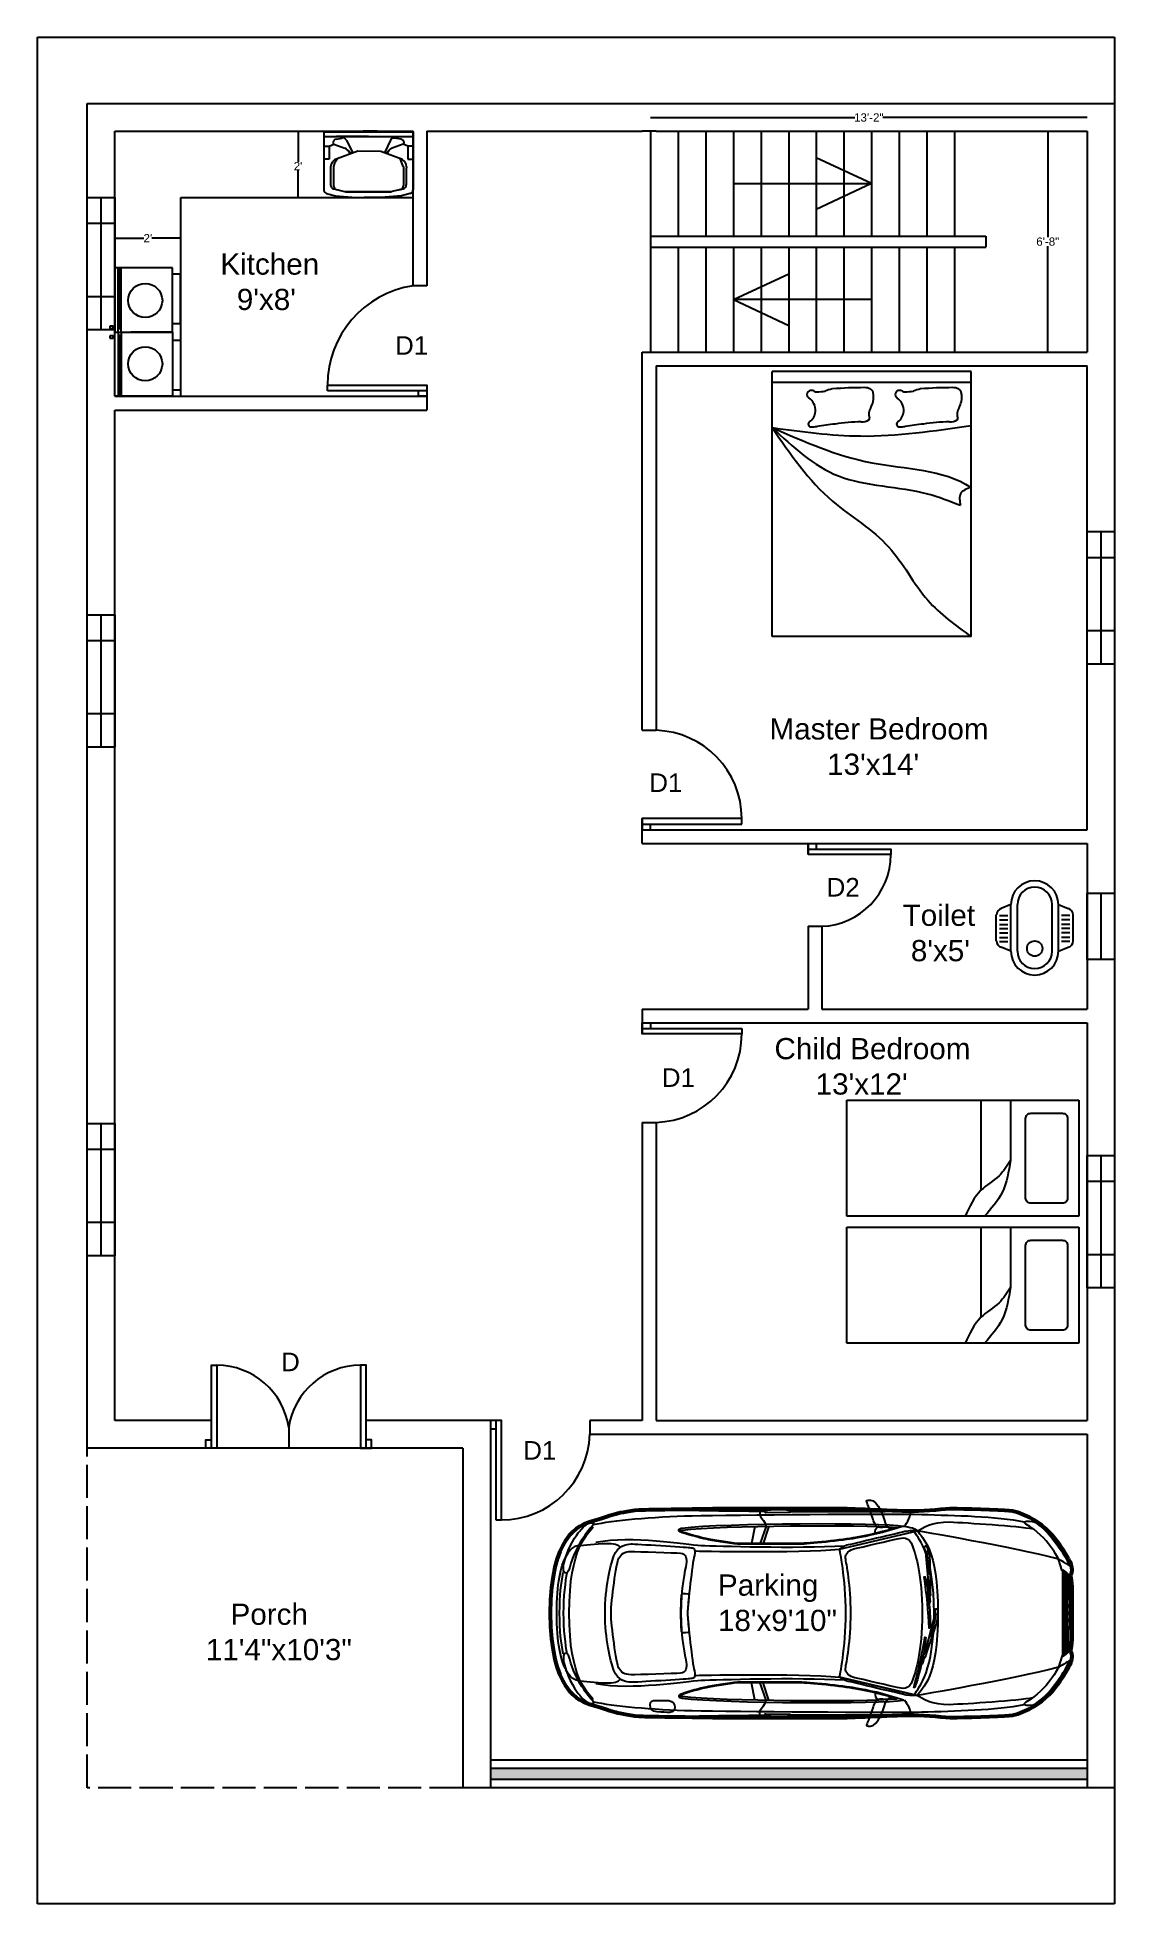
# Model space of a CAD drawing. Header units: inches. Extents: x 23 to 413, y 10 to 686.
import ezdxf

# ---------------------------------------------------------------- set-up
doc = ezdxf.new("R2010")
doc.units = ezdxf.units.IN
doc.header["$MEASUREMENT"] = 0
doc.linetypes.add('ACAD_ISO02W100', pattern=[15, 12, -3])
doc.layers.get('0').update_dxf_attribs({"color": 178})
for name, color, linetype in [('D', 191, 'Continuous'), ('D1', 231, 'Continuous'), ('D2', 31, 'Continuous'), ('V', 150, 'Continuous'), ('W', 70, 'Continuous')]:
    doc.layers.add(name, color=color, linetype=linetype)
doc.layers.add('Dot Line', color=210, linetype='Continuous', plot=False)
doc.layers.add('Naming', color=50, linetype='Continuous', plot=False)
doc.styles.get("Standard").update_dxf_attribs({"font": 'arial.ttf'})
doc.dimstyles.get("Standard").update_dxf_attribs({"dimtxt": 3, "dimasz": 0.18, "dimexe": 0.18, "dimexo": 0.0625, "dimgap": 0.09, "dimtad": 0, "dimtih": 1, "dimtoh": 1, "dimdec": 0, "dimdsep": 46, "dimlunit": 3, "dimtxsty": 'Standard', "dimblk": 'ARCHTICK', "dimcen": 0.09, "dimse1": 1, "dimse2": 1, "dimclrd": 2, "dimadec": 0, "dimazin": 0, "dimtfac": 1, "dimtdec": 0, "dimtofl": 0, "dimtmove": 0, "dimatfit": 3, "dimfxl": 1, "dimtolj": 1, "dimtzin": 0, "dimarcsym": 0})

msp = doc.modelspace()

# ---------------------------------------------------------------- texts
at = {"layer": 'D', "insert": (111.22, 209.17), "char_height": 6.72, "attachment_point": 1}
msp.add_mtext_dynamic_manual_height_columns('D', width=2233.6903, gutter_width=33.6, heights=[0], dxfattribs=at)
at = {"layer": 'D1', "char_height": 6.72, "attachment_point": 1}
for insert in [(152.47, 577.34), (244.5, 418.98), (249.04, 312.16), (198.87, 177.14)]:
    msp.add_mtext_dynamic_manual_height_columns('D1', width=2233.6903, gutter_width=33.6, heights=[0], dxfattribs=dict(at, insert=insert))
at = {"layer": 'D2', "insert": (308.69, 381.1), "char_height": 6.72, "attachment_point": 1}
msp.add_mtext_dynamic_manual_height_columns('D2', width=2233.6903, gutter_width=33.6, heights=[0], dxfattribs=at)
at = {"layer": 'Naming', "char_height": 7.68, "attachment_point": 1}
for s, width, gutter_width, insert in [("Kitchen\\P  9'x8'", 3190.9861, 48, (89.22, 607.3)), ("Master Bedroom\\P       13'x14'", 3988.7327, 60, (288.02, 438.94)), ("Toilet\\P 8'x5'", 3988.7327, 60, (336.21, 371.43)), ("Child Bedroom\\P     13'x12'", 3988.7327, 60, (289.82, 323.13)), ('Parking\\P18\'x9\'10"', 3190.9861, 48, (269.35, 128.83)), ('   Porch\\P11\'4"x10\'3"', 3190.9861, 48, (83.97, 118.27))]:
    msp.add_mtext_dynamic_manual_height_columns(s, width=width, gutter_width=gutter_width, heights=[0], dxfattribs=dict(at, insert=insert))

# ---------------------------------------------------------------- blocks, each defined once
blk = doc.blocks.new('_ArchTick')
at = {"color": 0, "linetype": 'ByBlock', "const_width": 0.15}
blk.add_lwpolyline([(-0.5, -0.5), (0.5, 0.5)], dxfattribs=at)
blk = doc.blocks.new('*D13')
at = {"color": 2, "lineweight": -2, "transparency": 16777216}
for p, q in [((244.97, 656.53), (318.87, 656.53)), ((402.97, 656.53), (329.07, 656.53))]:
    blk.add_line(p, q, dxfattribs=at)
at = {"layer": 'Defpoints', "color": 0, "transparency": 16777216}
for p in [(244.97, 656.53), (244.97, 651.59), (402.97, 651.59)]:
    blk.add_point(p, dxfattribs=at)
at = {"color": 2, "lineweight": -2, "transparency": 16777216, "xscale": 0.18, "yscale": 0.18, "zscale": 0.18, "rotation": 180}
blk.add_blockref('_ArchTick', (244.97, 656.53), dxfattribs=at)
at = {"color": 2, "lineweight": -2, "transparency": 16777216, "xscale": 0.18, "yscale": 0.18, "zscale": 0.18}
blk.add_blockref('_ArchTick', (402.97, 656.53), dxfattribs=at)
at = {"color": 0, "transparency": 16777216, "insert": (323.97, 656.53), "char_height": 3, "attachment_point": 5}
blk.add_mtext('\\A1;13\'-2"', dxfattribs=at)
blk = doc.blocks.new('*D14')
at = {"color": 2, "lineweight": -2, "transparency": 16777216}
for p, q in [((388.76, 651.59), (388.76, 613.21)), ((388.76, 571.59), (388.76, 609.97))]:
    blk.add_line(p, q, dxfattribs=at)
at = {"layer": 'Defpoints', "color": 0, "transparency": 16777216}
for p in [(244.97, 651.59), (244.97, 571.59), (388.76, 571.59)]:
    blk.add_point(p, dxfattribs=at)
at = {"color": 2, "lineweight": -2, "transparency": 16777216, "xscale": 0.18, "yscale": 0.18, "zscale": 0.18}
for p, rotation in [((388.76, 651.59), 90), ((388.76, 571.59), 270)]:
    blk.add_blockref('_ArchTick', p, dxfattribs=dict(at, rotation=rotation))
at = {"color": 0, "transparency": 16777216, "insert": (388.76, 611.59), "char_height": 3, "attachment_point": 5}
blk.add_mtext('\\A1;6\'-8"', dxfattribs=at)
blk = doc.blocks.new('*D16')
at = {"color": 2, "lineweight": -2, "transparency": 16777216}
for p, q in [((117.34, 651.59), (117.34, 640.54)), ((117.34, 627.59), (117.34, 637.34))]:
    blk.add_line(p, q, dxfattribs=at)
at = {"layer": 'Defpoints', "color": 0, "transparency": 16777216}
for p in [(158.97, 651.59), (117.34, 627.59), (158.97, 627.59)]:
    blk.add_point(p, dxfattribs=at)
at = {"color": 2, "lineweight": -2, "transparency": 16777216, "xscale": 0.18, "yscale": 0.18, "zscale": 0.18}
for p, rotation in [((117.34, 651.59), 90), ((117.34, 627.59), 270)]:
    blk.add_blockref('_ArchTick', p, dxfattribs=dict(at, rotation=rotation))
at = {"color": 0, "transparency": 16777216, "insert": (117.34, 638.94), "char_height": 3, "attachment_point": 5}
blk.add_mtext("\\A1;2'", dxfattribs=at)
blk = doc.blocks.new('*D17')
at = {"color": 2, "lineweight": -2, "transparency": 16777216}
for p, q in [((50.97, 612.84), (61.48, 612.84)), ((74.97, 612.84), (64.47, 612.84))]:
    blk.add_line(p, q, dxfattribs=at)
at = {"layer": 'Defpoints', "color": 0, "transparency": 16777216}
for p in [(50.97, 612.84), (50.97, 555.59), (74.97, 555.59)]:
    blk.add_point(p, dxfattribs=at)
at = {"color": 2, "lineweight": -2, "transparency": 16777216, "xscale": 0.18, "yscale": 0.18, "zscale": 0.18, "rotation": 180}
blk.add_blockref('_ArchTick', (50.97, 612.84), dxfattribs=at)
at = {"color": 2, "lineweight": -2, "transparency": 16777216, "xscale": 0.18, "yscale": 0.18, "zscale": 0.18}
blk.add_blockref('_ArchTick', (74.97, 612.84), dxfattribs=at)
at = {"color": 0, "transparency": 16777216, "insert": (62.97, 612.84), "char_height": 3, "attachment_point": 5}
blk.add_mtext("\\A1;2'", dxfattribs=at)
blk = doc.blocks.new('A$C21B07C85')
for p, q in [((0, 0.25), (0, 0.44)), ((0.024, 0.435), (0.085, 0.435)), ((0.107, 0.516), (0.036, 0.487)), ((0.107, 0.174), (0.107, 0.516)), ((0.155, 0.174), (0.155, 0.516)), ((0.408, 0.174), (0.408, 0.516)), ((0.455, 0.516), (0.526, 0.487)), ((0.455, 0.174), (0.455, 0.516)), ((0.538, 0.435), (0.477, 0.435)), ((0.562, 0.25), (0.562, 0.44)), ((0.024, 0.403), (0.085, 0.403)), ((0.024, 0.371), (0.085, 0.371)), ((0.024, 0.34), (0.085, 0.34)), ((0.024, 0.308), (0.085, 0.308)), ((0.024, 0.276), (0.085, 0.276)), ((0.538, 0.403), (0.477, 0.403)), ((0.538, 0.371), (0.477, 0.371)), ((0.538, 0.34), (0.477, 0.34)), ((0.538, 0.308), (0.477, 0.308)), ((0.538, 0.276), (0.477, 0.276)), ((0.024, 0.245), (0.085, 0.245)), ((0.107, 0.174), (0.036, 0.203)), ((0.455, 0.174), (0.526, 0.203)), ((0.538, 0.245), (0.477, 0.245))]:
    blk.add_line(p, q)
blk.add_circle((0.281, 0.194), 0.0563)
for centre, radius, start, end in [((0.281, 0.516), 0.174, 0, 180), ((0.281, 0.516), 0.127, 0, 180), ((0.048, 0.44), 0.0475, 103.4781, 180), ((0.515, 0.44), 0.0475, 0, 76.5219), ((0.048, 0.25), 0.0475, 180, 256.5219), ((0.281, 0.174), 0.174, 180, 0), ((0.281, 0.174), 0.127, 180, 0), ((0.515, 0.25), 0.0475, 283.4781, 0)]:
    blk.add_arc(centre, radius, start, end)
blk = doc.blocks.new('A$C0B5925C7')
at = {"lineweight": 25}
for points, knots in [([(2.994, 1.773), (2.985, 1.782), (2.978, 1.793), (2.974, 1.808), (2.974, 1.808), (2.964, 1.844), (2.913, 2.008), (2.843, 2.01), (2.843, 2.01), (2.813, 2.01), (2.802, 2.01), (2.813, 1.986), (2.813, 1.986), (2.823, 1.963), (2.866, 1.845), (2.871, 1.826), (2.871, 1.826), (2.877, 1.808), (2.893, 1.781), (2.903, 1.771), (2.903, 1.771), (2.932, 1.769), (2.974, 1.769), (2.994, 1.773)], [0, 0, 0, 0, 0.166667, 0.166667, 0.166667, 0.166667, 0.333333, 0.333333, 0.333333, 0.333333, 0.5, 0.5, 0.5, 0.5, 0.666667, 0.666667, 0.666667, 0.666667, 0.833333, 0.833333, 0.833333, 0.833333, 1, 1, 1, 1]), ([(0.384, 1.793), (0.555, 1.827), (0.901, 1.864), (1.261, 1.87), (1.261, 1.87), (1.622, 1.876), (3.007, 1.892), (3.299, 1.882), (3.299, 1.882), (3.591, 1.873), (3.959, 1.868), (4.209, 1.816)], [0, 0, 0, 0, 0.333333, 0.333333, 0.333333, 0.333333, 0.666667, 0.666667, 0.666667, 0.666667, 1, 1, 1, 1]), ([(1.862, 1.932), (1.862, 1.932), (1.862, 1.891), (1.862, 1.878), (1.862, 1.878), (1.862, 1.864), (1.894, 1.829), (1.904, 1.812), (1.904, 1.812), (1.914, 1.796), (1.916, 1.778), (1.916, 1.778)], [0, 0, 0, 0, 0.333333, 0.333333, 0.333333, 0.333333, 0.666667, 0.666667, 0.666667, 0.666667, 1, 1, 1, 1]), ([(1.915, 1.899), (1.907, 1.899), (1.904, 1.91), (1.912, 1.913), (1.912, 1.913), (1.936, 1.92), (1.979, 1.924), (2.021, 1.924), (2.021, 1.924), (2.064, 1.924), (2.105, 1.921), (2.13, 1.914), (2.13, 1.914), (2.138, 1.911), (2.135, 1.901), (2.127, 1.901), (2.127, 1.901), (2.127, 1.901), (1.915, 1.899), (1.915, 1.899)], [0, 0, 0, 0, 0.2, 0.2, 0.2, 0.2, 0.4, 0.4, 0.4, 0.4, 0.6, 0.6, 0.6, 0.6, 0.8, 0.8, 0.8, 0.8, 1, 1, 1, 1]), ([(0.174, 1.413), (0.222, 1.601), (0.349, 1.754), (0.372, 1.778), (0.372, 1.778), (0.392, 1.798), (0.394, 1.811), (0.359, 1.808), (0.359, 1.808), (0.324, 1.805), (0.285, 1.76), (0.262, 1.733), (0.262, 1.733), (0.234, 1.699), (0.162, 1.604), (0.126, 1.464), (0.126, 1.464), (0.111, 1.41), (0.116, 1.372), (0.132, 1.362), (0.132, 1.362), (0.147, 1.352), (0.164, 1.376), (0.174, 1.413)], [0, 0, 0, 0, 0.166667, 0.166667, 0.166667, 0.166667, 0.333333, 0.333333, 0.333333, 0.333333, 0.5, 0.5, 0.5, 0.5, 0.666667, 0.666667, 0.666667, 0.666667, 0.833333, 0.833333, 0.833333, 0.833333, 1, 1, 1, 1]), ([(0.382, 0.236), (0.336, 0.303), (0.169, 0.419), (0.169, 1.005), (0.169, 1.005), (0.169, 1.592), (0.336, 1.707), (0.382, 1.774)], [0, 0, 0, 0, 0.5, 0.5, 0.5, 0.5, 1, 1, 1, 1]), ([(2.612, 1.601), (2.172, 1.576), (1.481, 1.599), (1.341, 1.604), (1.341, 1.604), (1.201, 1.61), (0.724, 1.696), (0.405, 1.633)], [0, 0, 0, 0, 0.5, 0.5, 0.5, 0.5, 1, 1, 1, 1]), ([(1.172, 1.761), (1.143, 1.757), (1.118, 1.739), (1.172, 1.72), (1.172, 1.72), (1.226, 1.702), (1.337, 1.671), (1.384, 1.662), (1.384, 1.662), (1.431, 1.652), (1.586, 1.624), (1.664, 1.619), (1.664, 1.619), (1.742, 1.615), (2.139, 1.619), (2.234, 1.619), (2.234, 1.619), (2.328, 1.619), (2.65, 1.659), (2.728, 1.673), (2.728, 1.673), (2.806, 1.688), (2.961, 1.718), (3.136, 1.777), (3.136, 1.777), (2.942, 1.812), (1.541, 1.808), (1.172, 1.761)], [0, 0, 0, 0, 0.142857, 0.142857, 0.142857, 0.142857, 0.285714, 0.285714, 0.285714, 0.285714, 0.428571, 0.428571, 0.428571, 0.428571, 0.571429, 0.571429, 0.571429, 0.571429, 0.714286, 0.714286, 0.714286, 0.714286, 0.857143, 0.857143, 0.857143, 0.857143, 1, 1, 1, 1]), ([(1.173, 1.743), (1.173, 1.743), (1.173, 1.743), (1.173, 1.743), (1.173, 1.743), (1.163, 1.741), (1.157, 1.738), (1.154, 1.736), (1.154, 1.736), (1.156, 1.734), (1.162, 1.731), (1.176, 1.726), (1.176, 1.726), (1.228, 1.707), (1.339, 1.677), (1.386, 1.667), (1.386, 1.667), (1.443, 1.656), (1.592, 1.63), (1.665, 1.625), (1.665, 1.625), (1.721, 1.622), (1.954, 1.623), (2.107, 1.625), (2.107, 1.625), (2.107, 1.625), (2.234, 1.625), (2.234, 1.625), (2.234, 1.625), (2.328, 1.625), (2.652, 1.666), (2.726, 1.679), (2.726, 1.679), (2.85, 1.702), (2.968, 1.731), (3.079, 1.766), (3.079, 1.766), (2.758, 1.793), (1.516, 1.786), (1.173, 1.743)], [0, 0, 0, 0, 0.1, 0.1, 0.1, 0.1, 0.2, 0.2, 0.2, 0.2, 0.3, 0.3, 0.3, 0.3, 0.4, 0.4, 0.4, 0.4, 0.5, 0.5, 0.5, 0.5, 0.6, 0.6, 0.6, 0.6, 0.7, 0.7, 0.7, 0.7, 0.8, 0.8, 0.8, 0.8, 0.9, 0.9, 0.9, 0.9, 1, 1, 1, 1]), ([(3.26, 1.736), (3.26, 1.736), (2.569, 1.573), (2.569, 1.573), (2.569, 1.573), (2.569, 1.573), (2.595, 1.599), (2.634, 1.608), (2.634, 1.608), (2.673, 1.617), (3.124, 1.725), (3.161, 1.732), (3.161, 1.732), (3.198, 1.739), (3.26, 1.736), (3.26, 1.736)], [0, 0, 0, 0, 0.25, 0.25, 0.25, 0.25, 0.5, 0.5, 0.5, 0.5, 0.75, 0.75, 0.75, 0.75, 1, 1, 1, 1]), ([(2.625, 1.005), (2.625, 0.698), (2.569, 0.437), (2.569, 0.437), (2.569, 0.437), (2.569, 0.437), (3.26, 0.275), (3.26, 0.275), (3.26, 0.275), (3.302, 0.34), (3.443, 0.424), (3.443, 1.005), (3.443, 1.005), (3.443, 1.586), (3.302, 1.671), (3.26, 1.736), (3.26, 1.736), (3.26, 1.736), (2.569, 1.573), (2.569, 1.573), (2.569, 1.573), (2.569, 1.573), (2.625, 1.313), (2.625, 1.005)], [0, 0, 0, 0, 0.166667, 0.166667, 0.166667, 0.166667, 0.333333, 0.333333, 0.333333, 0.333333, 0.5, 0.5, 0.5, 0.5, 0.666667, 0.666667, 0.666667, 0.666667, 0.833333, 0.833333, 0.833333, 0.833333, 1, 1, 1, 1]), ([(2.669, 1.005), (2.669, 0.761), (2.629, 0.561), (2.622, 0.515), (2.622, 0.515), (2.616, 0.477), (2.657, 0.442), (2.706, 0.432), (2.706, 0.432), (2.755, 0.421), (3.04, 0.354), (3.081, 0.344), (3.081, 0.344), (3.122, 0.335), (3.19, 0.319), (3.218, 0.409), (3.218, 0.409), (3.246, 0.499), (3.302, 0.658), (3.302, 1.005), (3.302, 1.005), (3.302, 1.352), (3.246, 1.511), (3.218, 1.601), (3.218, 1.601), (3.19, 1.691), (3.122, 1.675), (3.081, 1.666), (3.081, 1.666), (3.04, 1.657), (2.755, 1.589), (2.706, 1.579), (2.706, 1.579), (2.657, 1.568), (2.616, 1.533), (2.622, 1.495), (2.622, 1.495), (2.629, 1.449), (2.669, 1.249), (2.669, 1.005)], [0, 0, 0, 0, 0.1, 0.1, 0.1, 0.1, 0.2, 0.2, 0.2, 0.2, 0.3, 0.3, 0.3, 0.3, 0.4, 0.4, 0.4, 0.4, 0.5, 0.5, 0.5, 0.5, 0.6, 0.6, 0.6, 0.6, 0.7, 0.7, 0.7, 0.7, 0.8, 0.8, 0.8, 0.8, 0.9, 0.9, 0.9, 0.9, 1, 1, 1, 1]), ([(2.994, 1.773), (2.974, 1.769), (2.932, 1.769), (2.903, 1.771), (2.903, 1.771), (2.904, 1.77), (2.905, 1.77), (2.906, 1.769), (2.906, 1.769), (2.895, 1.764), (2.88, 1.737), (2.884, 1.712), (2.884, 1.712), (2.898, 1.716), (3.033, 1.752), (3.033, 1.752), (3.033, 1.752), (3.021, 1.753), (3.006, 1.76), (2.994, 1.773)], [0, 0, 0, 0, 0.2, 0.2, 0.2, 0.2, 0.4, 0.4, 0.4, 0.4, 0.6, 0.6, 0.6, 0.6, 0.8, 0.8, 0.8, 0.8, 1, 1, 1, 1]), ([(3.234, 0.281), (3.276, 0.36), (3.408, 0.482), (3.408, 1.005), (3.408, 1.005), (3.408, 1.528), (3.276, 1.65), (3.234, 1.729)], [0, 0, 0, 0, 0.5, 0.5, 0.5, 0.5, 1, 1, 1, 1]), ([(3.26, 1.736), (3.303, 1.757), (3.387, 1.822), (3.547, 1.815), (3.547, 1.815), (3.706, 1.808), (4.147, 1.78), (4.287, 1.755)], [0, 0, 0, 0, 0.5, 0.5, 0.5, 0.5, 1, 1, 1, 1]), ([(4.254, 1.822), (4.214, 1.822), (4.189, 1.817), (4.224, 1.797), (4.224, 1.797), (4.421, 1.681), (4.514, 1.484), (4.514, 1.484), (4.514, 1.484), (4.514, 1.484), (4.609, 1.431), (4.61, 1.427), (4.61, 1.427), (4.556, 1.557), (4.417, 1.739), (4.321, 1.801), (4.321, 1.801), (4.302, 1.816), (4.292, 1.822), (4.254, 1.822)], [0, 0, 0, 0, 0.2, 0.2, 0.2, 0.2, 0.4, 0.4, 0.4, 0.4, 0.6, 0.6, 0.6, 0.6, 0.8, 0.8, 0.8, 0.8, 1, 1, 1, 1]), ([(0.137, 0.51), (0.095, 0.576), (0.058, 0.747), (0.058, 1.005), (0.058, 1.005), (0.058, 1.264), (0.095, 1.434), (0.137, 1.5)], [0, 0, 0, 0, 0.5, 0.5, 0.5, 0.5, 1, 1, 1, 1]), ([(0.252, 1.605), (0.296, 1.611), (0.407, 1.621), (0.497, 1.625), (0.497, 1.625), (0.558, 1.628), (0.612, 1.614), (0.62, 1.588)], [0, 0, 0, 0, 0.5, 0.5, 0.5, 0.5, 1, 1, 1, 1]), ([(0.487, 1.005), (0.487, 0.777), (0.533, 0.585), (0.565, 0.496), (0.565, 0.496), (0.597, 0.408), (0.678, 0.391), (0.719, 0.391), (0.719, 0.391), (0.759, 0.391), (1.205, 0.419), (1.237, 0.422), (1.237, 0.422), (1.269, 0.426), (1.297, 0.424), (1.28, 0.493), (1.28, 0.493), (1.262, 0.562), (1.22, 0.92), (1.22, 1.005), (1.22, 1.005), (1.22, 1.091), (1.262, 1.449), (1.28, 1.517), (1.28, 1.517), (1.297, 1.586), (1.269, 1.584), (1.237, 1.588), (1.237, 1.588), (1.205, 1.591), (0.759, 1.62), (0.719, 1.62), (0.719, 1.62), (0.678, 1.62), (0.597, 1.602), (0.565, 1.514), (0.565, 1.514), (0.533, 1.426), (0.487, 1.234), (0.487, 1.005)], [0, 0, 0, 0, 0.1, 0.1, 0.1, 0.1, 0.2, 0.2, 0.2, 0.2, 0.3, 0.3, 0.3, 0.3, 0.4, 0.4, 0.4, 0.4, 0.5, 0.5, 0.5, 0.5, 0.6, 0.6, 0.6, 0.6, 0.7, 0.7, 0.7, 0.7, 0.8, 0.8, 0.8, 0.8, 0.9, 0.9, 0.9, 0.9, 1, 1, 1, 1]), ([(0.54, 1.005), (0.54, 0.897), (0.588, 0.556), (0.609, 0.518), (0.609, 0.518), (0.63, 0.479), (0.66, 0.458), (0.719, 0.458), (0.719, 0.458), (0.777, 0.458), (1.103, 0.468), (1.156, 0.472), (1.156, 0.472), (1.209, 0.475), (1.214, 0.523), (1.207, 0.571), (1.207, 0.571), (1.2, 0.618), (1.16, 0.786), (1.16, 1.005), (1.16, 1.005), (1.16, 1.225), (1.2, 1.392), (1.207, 1.44), (1.207, 1.44), (1.214, 1.487), (1.209, 1.535), (1.156, 1.538), (1.156, 1.538), (1.103, 1.542), (0.777, 1.553), (0.719, 1.553), (0.719, 1.553), (0.66, 1.553), (0.63, 1.531), (0.609, 1.493), (0.609, 1.493), (0.588, 1.454), (0.54, 1.113), (0.54, 1.005)], [0, 0, 0, 0, 0.1, 0.1, 0.1, 0.1, 0.2, 0.2, 0.2, 0.2, 0.3, 0.3, 0.3, 0.3, 0.4, 0.4, 0.4, 0.4, 0.5, 0.5, 0.5, 0.5, 0.6, 0.6, 0.6, 0.6, 0.7, 0.7, 0.7, 0.7, 0.8, 0.8, 0.8, 0.8, 0.9, 0.9, 0.9, 0.9, 1, 1, 1, 1]), ([(3.361, 1.549), (3.37, 1.523), (3.372, 1.502), (3.373, 1.476), (3.373, 1.476), (3.373, 1.457), (3.378, 1.171), (3.378, 1.171), (3.378, 1.171), (3.378, 1.171), (3.371, 1.149), (3.371, 1.149), (3.371, 1.149), (3.371, 1.149), (3.374, 1.123), (3.375, 1.11), (3.375, 1.11), (3.376, 1.096), (3.364, 1.094), (3.364, 1.094), (3.364, 1.094), (3.364, 1.094), (3.356, 1.169), (3.356, 1.169), (3.356, 1.169), (3.356, 1.169), (3.366, 1.19), (3.366, 1.19), (3.366, 1.19), (3.366, 1.19), (3.333, 1.548), (3.333, 1.548), (3.333, 1.548), (3.333, 1.548), (3.329, 1.558), (3.324, 1.575), (3.324, 1.575), (3.318, 1.591), (3.323, 1.597), (3.33, 1.599), (3.33, 1.599), (3.337, 1.601), (3.343, 1.603), (3.347, 1.593), (3.347, 1.593), (3.35, 1.583), (3.356, 1.566), (3.361, 1.549)], [0, 0, 0, 0, 0.083333, 0.083333, 0.083333, 0.083333, 0.166667, 0.166667, 0.166667, 0.166667, 0.25, 0.25, 0.25, 0.25, 0.333333, 0.333333, 0.333333, 0.333333, 0.416667, 0.416667, 0.416667, 0.416667, 0.5, 0.5, 0.5, 0.5, 0.583333, 0.583333, 0.583333, 0.583333, 0.666667, 0.666667, 0.666667, 0.666667, 0.75, 0.75, 0.75, 0.75, 0.833333, 0.833333, 0.833333, 0.833333, 0.916667, 0.916667, 0.916667, 0.916667, 1, 1, 1, 1]), ([(3.337, 1.552), (3.337, 1.552), (3.347, 1.52), (3.347, 1.52), (3.347, 1.52), (3.347, 1.52), (3.362, 1.356), (3.362, 1.356), (3.362, 1.356), (3.362, 1.356), (3.375, 1.347), (3.375, 1.347)], [0, 0, 0, 0, 0.333333, 0.333333, 0.333333, 0.333333, 0.666667, 0.666667, 0.666667, 0.666667, 1, 1, 1, 1]), ([(0.116, 0.645), (0.097, 0.75), (0.084, 0.834), (0.084, 1.005), (0.084, 1.005), (0.084, 1.176), (0.097, 1.26), (0.116, 1.365)], [0, 0, 0, 0, 0.5, 0.5, 0.5, 0.5, 1, 1, 1, 1]), ([(0.15, 0.645), (0.137, 0.713), (0.119, 0.868), (0.119, 1.005), (0.119, 1.005), (0.119, 1.142), (0.137, 1.297), (0.15, 1.365)], [0, 0, 0, 0, 0.5, 0.5, 0.5, 0.5, 1, 1, 1, 1]), ([(3.372, 0.873), (3.377, 0.938), (3.372, 1.01), (3.365, 1.084), (3.365, 1.084), (3.361, 1.12), (3.358, 1.155), (3.354, 1.191), (3.354, 1.191), (3.35, 1.24), (3.34, 1.282), (3.329, 1.328), (3.329, 1.328), (3.329, 1.328), (3.321, 1.328), (3.321, 1.328), (3.321, 1.328), (3.343, 1.172), (3.358, 1.011), (3.364, 0.872), (3.364, 0.872), (3.364, 0.872), (3.372, 0.873), (3.372, 0.873)], [0, 0, 0, 0, 0.166667, 0.166667, 0.166667, 0.166667, 0.333333, 0.333333, 0.333333, 0.333333, 0.5, 0.5, 0.5, 0.5, 0.666667, 0.666667, 0.666667, 0.666667, 0.833333, 0.833333, 0.833333, 0.833333, 1, 1, 1, 1]), ([(4.63, 1.001), (4.63, 1.001), (4.63, 0.771), (4.63, 0.771), (4.63, 0.771), (4.63, 0.734), (4.621, 0.7), (4.617, 0.684), (4.617, 0.684), (4.617, 0.684), (4.616, 0.681), (4.616, 0.681), (4.616, 0.681), (4.612, 0.667), (4.582, 0.644), (4.566, 0.629), (4.566, 0.629), (4.55, 0.615), (4.549, 0.629), (4.549, 0.655), (4.549, 0.655), (4.549, 0.681), (4.549, 1.005), (4.549, 1.005), (4.549, 1.005), (4.549, 1.005), (4.549, 1.329), (4.549, 1.355), (4.549, 1.355), (4.549, 1.381), (4.55, 1.395), (4.566, 1.381), (4.566, 1.381), (4.582, 1.366), (4.612, 1.344), (4.616, 1.329), (4.616, 1.329), (4.616, 1.329), (4.617, 1.326), (4.617, 1.326), (4.617, 1.326), (4.621, 1.31), (4.63, 1.276), (4.63, 1.239), (4.63, 1.239), (4.63, 1.239), (4.63, 1.009), (4.63, 1.009), (4.63, 1.009), (4.63, 1.009), (4.63, 1.001), (4.63, 1.001)], [0, 0, 0, 0, 0.076923, 0.076923, 0.076923, 0.076923, 0.153846, 0.153846, 0.153846, 0.153846, 0.230769, 0.230769, 0.230769, 0.230769, 0.307692, 0.307692, 0.307692, 0.307692, 0.384615, 0.384615, 0.384615, 0.384615, 0.461538, 0.461538, 0.461538, 0.461538, 0.538462, 0.538462, 0.538462, 0.538462, 0.615385, 0.615385, 0.615385, 0.615385, 0.692308, 0.692308, 0.692308, 0.692308, 0.769231, 0.769231, 0.769231, 0.769231, 0.846154, 0.846154, 0.846154, 0.846154, 0.923077, 0.923077, 0.923077, 0.923077, 1, 1, 1, 1]), ([(4.561, 1.355), (4.561, 1.355), (4.561, 1.355), (4.561, 1.355), (4.561, 1.355), (4.561, 1.355), (4.561, 0.655), (4.561, 0.655), (4.561, 0.655), (4.561, 0.649), (4.561, 0.645), (4.561, 0.641), (4.561, 0.641), (4.565, 0.644), (4.57, 0.648), (4.57, 0.648), (4.57, 0.648), (4.582, 0.659), (4.602, 0.676), (4.605, 0.685), (4.605, 0.685), (4.605, 0.685), (4.606, 0.687), (4.606, 0.687), (4.606, 0.687), (4.609, 0.703), (4.618, 0.735), (4.618, 0.771), (4.618, 0.771), (4.618, 0.771), (4.618, 1.239), (4.618, 1.239), (4.618, 1.239), (4.618, 1.275), (4.609, 1.307), (4.606, 1.323), (4.606, 1.323), (4.606, 1.323), (4.605, 1.326), (4.605, 1.326), (4.605, 1.326), (4.602, 1.334), (4.582, 1.351), (4.57, 1.362), (4.57, 1.362), (4.57, 1.362), (4.565, 1.366), (4.561, 1.369), (4.561, 1.369), (4.561, 1.366), (4.561, 1.361), (4.561, 1.355)], [0, 0, 0, 0, 0.076923, 0.076923, 0.076923, 0.076923, 0.153846, 0.153846, 0.153846, 0.153846, 0.230769, 0.230769, 0.230769, 0.230769, 0.307692, 0.307692, 0.307692, 0.307692, 0.384615, 0.384615, 0.384615, 0.384615, 0.461538, 0.461538, 0.461538, 0.461538, 0.538462, 0.538462, 0.538462, 0.538462, 0.615385, 0.615385, 0.615385, 0.615385, 0.692308, 0.692308, 0.692308, 0.692308, 0.769231, 0.769231, 0.769231, 0.769231, 0.846154, 0.846154, 0.846154, 0.846154, 0.923077, 0.923077, 0.923077, 0.923077, 1, 1, 1, 1]), ([(1.16, 1.005), (1.16, 1.005), (1.162, 0.876), (1.167, 0.842), (1.167, 0.842), (1.17, 0.821), (1.233, 0.831), (1.232, 0.841), (1.232, 0.841), (1.226, 0.903), (1.22, 0.955), (1.22, 1.005), (1.22, 1.005), (1.22, 1.055), (1.226, 1.108), (1.232, 1.17), (1.232, 1.17), (1.233, 1.179), (1.17, 1.189), (1.167, 1.168), (1.167, 1.168), (1.162, 1.135), (1.16, 1.005), (1.16, 1.005)], [0, 0, 0, 0, 0.166667, 0.166667, 0.166667, 0.166667, 0.333333, 0.333333, 0.333333, 0.333333, 0.5, 0.5, 0.5, 0.5, 0.666667, 0.666667, 0.666667, 0.666667, 0.833333, 0.833333, 0.833333, 0.833333, 1, 1, 1, 1]), ([(3.441, 0.984), (3.441, 0.956), (3.436, 0.935), (3.429, 0.911), (3.429, 0.911), (3.423, 0.893), (3.334, 0.623), (3.334, 0.623), (3.334, 0.623), (3.334, 0.623), (3.319, 0.605), (3.319, 0.605), (3.319, 0.605), (3.319, 0.605), (3.314, 0.58), (3.311, 0.567), (3.311, 0.567), (3.308, 0.553), (3.295, 0.554), (3.295, 0.554), (3.295, 0.554), (3.295, 0.554), (3.312, 0.629), (3.312, 0.629), (3.312, 0.629), (3.312, 0.629), (3.324, 0.641), (3.324, 0.641), (3.324, 0.641), (3.324, 0.641), (3.414, 0.992), (3.414, 0.992), (3.414, 0.992), (3.414, 0.992), (3.414, 1.003), (3.414, 1.021), (3.414, 1.021), (3.414, 1.038), (3.42, 1.041), (3.427, 1.041), (3.427, 1.041), (3.435, 1.041), (3.442, 1.04), (3.442, 1.03), (3.442, 1.03), (3.443, 1.019), (3.442, 1.002), (3.441, 0.984)], [0, 0, 0, 0, 0.083333, 0.083333, 0.083333, 0.083333, 0.166667, 0.166667, 0.166667, 0.166667, 0.25, 0.25, 0.25, 0.25, 0.333333, 0.333333, 0.333333, 0.333333, 0.416667, 0.416667, 0.416667, 0.416667, 0.5, 0.5, 0.5, 0.5, 0.583333, 0.583333, 0.583333, 0.583333, 0.666667, 0.666667, 0.666667, 0.666667, 0.75, 0.75, 0.75, 0.75, 0.833333, 0.833333, 0.833333, 0.833333, 0.916667, 0.916667, 0.916667, 0.916667, 1, 1, 1, 1]), ([(3.419, 0.996), (3.419, 0.996), (3.418, 0.96), (3.418, 0.96), (3.418, 0.96), (3.418, 0.96), (3.378, 0.802), (3.378, 0.802), (3.378, 0.802), (3.378, 0.802), (3.388, 0.789), (3.388, 0.789)], [0, 0, 0, 0, 0.333333, 0.333333, 0.333333, 0.333333, 0.666667, 0.666667, 0.666667, 0.666667, 1, 1, 1, 1]), ([(3.236, 0.342), (3.26, 0.403), (3.277, 0.472), (3.293, 0.545), (3.293, 0.545), (3.301, 0.58), (3.309, 0.615), (3.316, 0.65), (3.316, 0.65), (3.327, 0.698), (3.33, 0.741), (3.334, 0.788), (3.334, 0.788), (3.334, 0.788), (3.327, 0.791), (3.327, 0.791), (3.327, 0.791), (3.3, 0.636), (3.265, 0.478), (3.228, 0.344), (3.228, 0.344), (3.228, 0.344), (3.236, 0.342), (3.236, 0.342)], [0, 0, 0, 0, 0.166667, 0.166667, 0.166667, 0.166667, 0.333333, 0.333333, 0.333333, 0.333333, 0.5, 0.5, 0.5, 0.5, 0.666667, 0.666667, 0.666667, 0.666667, 0.833333, 0.833333, 0.833333, 0.833333, 1, 1, 1, 1]), ([(0.174, 0.597), (0.222, 0.409), (0.349, 0.256), (0.372, 0.233), (0.372, 0.233), (0.392, 0.212), (0.394, 0.199), (0.359, 0.203), (0.359, 0.203), (0.324, 0.206), (0.285, 0.25), (0.262, 0.277), (0.262, 0.277), (0.234, 0.311), (0.162, 0.406), (0.126, 0.546), (0.126, 0.546), (0.111, 0.6), (0.116, 0.638), (0.132, 0.648), (0.132, 0.648), (0.147, 0.658), (0.164, 0.635), (0.174, 0.597)], [0, 0, 0, 0, 0.166667, 0.166667, 0.166667, 0.166667, 0.333333, 0.333333, 0.333333, 0.333333, 0.5, 0.5, 0.5, 0.5, 0.666667, 0.666667, 0.666667, 0.666667, 0.833333, 0.833333, 0.833333, 0.833333, 1, 1, 1, 1]), ([(4.254, 0.188), (4.214, 0.188), (4.189, 0.193), (4.224, 0.214), (4.224, 0.214), (4.421, 0.33), (4.514, 0.526), (4.514, 0.526), (4.514, 0.526), (4.514, 0.526), (4.609, 0.58), (4.61, 0.583), (4.61, 0.583), (4.556, 0.453), (4.417, 0.271), (4.321, 0.209), (4.321, 0.209), (4.302, 0.194), (4.292, 0.188), (4.254, 0.188)], [0, 0, 0, 0, 0.2, 0.2, 0.2, 0.2, 0.4, 0.4, 0.4, 0.4, 0.6, 0.6, 0.6, 0.6, 0.8, 0.8, 0.8, 0.8, 1, 1, 1, 1]), ([(0.252, 0.405), (0.296, 0.4), (0.407, 0.389), (0.497, 0.385), (0.497, 0.385), (0.558, 0.383), (0.612, 0.396), (0.62, 0.422)], [0, 0, 0, 0, 0.5, 0.5, 0.5, 0.5, 1, 1, 1, 1]), ([(2.612, 0.41), (2.172, 0.434), (1.481, 0.411), (1.341, 0.406), (1.341, 0.406), (1.201, 0.401), (0.724, 0.315), (0.405, 0.378)], [0, 0, 0, 0, 0.5, 0.5, 0.5, 0.5, 1, 1, 1, 1]), ([(1.172, 0.25), (1.143, 0.253), (1.118, 0.271), (1.172, 0.29), (1.172, 0.29), (1.226, 0.309), (1.337, 0.339), (1.384, 0.349), (1.384, 0.349), (1.431, 0.358), (1.586, 0.386), (1.664, 0.391), (1.664, 0.391), (1.742, 0.396), (2.139, 0.391), (2.234, 0.391), (2.234, 0.391), (2.328, 0.391), (2.65, 0.351), (2.728, 0.337), (2.728, 0.337), (2.806, 0.323), (2.961, 0.292), (3.136, 0.233), (3.136, 0.233), (2.942, 0.198), (1.541, 0.203), (1.172, 0.25)], [0, 0, 0, 0, 0.142857, 0.142857, 0.142857, 0.142857, 0.285714, 0.285714, 0.285714, 0.285714, 0.428571, 0.428571, 0.428571, 0.428571, 0.571429, 0.571429, 0.571429, 0.571429, 0.714286, 0.714286, 0.714286, 0.714286, 0.857143, 0.857143, 0.857143, 0.857143, 1, 1, 1, 1]), ([(1.173, 0.268), (1.173, 0.268), (1.173, 0.268), (1.173, 0.268), (1.173, 0.268), (1.163, 0.269), (1.157, 0.272), (1.154, 0.274), (1.154, 0.274), (1.156, 0.276), (1.162, 0.28), (1.176, 0.284), (1.176, 0.284), (1.228, 0.303), (1.339, 0.333), (1.386, 0.343), (1.386, 0.343), (1.443, 0.354), (1.592, 0.381), (1.665, 0.385), (1.665, 0.385), (1.721, 0.388), (1.954, 0.387), (2.107, 0.386), (2.107, 0.386), (2.107, 0.386), (2.234, 0.385), (2.234, 0.385), (2.234, 0.385), (2.328, 0.385), (2.652, 0.345), (2.726, 0.331), (2.726, 0.331), (2.85, 0.308), (2.968, 0.279), (3.079, 0.245), (3.079, 0.245), (2.758, 0.217), (1.516, 0.224), (1.173, 0.268)], [0, 0, 0, 0, 0.1, 0.1, 0.1, 0.1, 0.2, 0.2, 0.2, 0.2, 0.3, 0.3, 0.3, 0.3, 0.4, 0.4, 0.4, 0.4, 0.5, 0.5, 0.5, 0.5, 0.6, 0.6, 0.6, 0.6, 0.7, 0.7, 0.7, 0.7, 0.8, 0.8, 0.8, 0.8, 0.9, 0.9, 0.9, 0.9, 1, 1, 1, 1]), ([(3.26, 0.275), (3.26, 0.275), (2.569, 0.437), (2.569, 0.437), (2.569, 0.437), (2.569, 0.437), (2.595, 0.412), (2.634, 0.402), (2.634, 0.402), (2.673, 0.393), (3.124, 0.285), (3.161, 0.278), (3.161, 0.278), (3.198, 0.272), (3.26, 0.275), (3.26, 0.275)], [0, 0, 0, 0, 0.25, 0.25, 0.25, 0.25, 0.5, 0.5, 0.5, 0.5, 0.75, 0.75, 0.75, 0.75, 1, 1, 1, 1]), ([(0.384, 0.217), (0.555, 0.183), (0.901, 0.147), (1.261, 0.14), (1.261, 0.14), (1.622, 0.134), (3.007, 0.119), (3.299, 0.128), (3.299, 0.128), (3.591, 0.137), (3.959, 0.143), (4.209, 0.194)], [0, 0, 0, 0, 0.333333, 0.333333, 0.333333, 0.333333, 0.666667, 0.666667, 0.666667, 0.666667, 1, 1, 1, 1]), ([(0.935, 0.23), (0.912, 0.232), (0.888, 0.224), (0.887, 0.191), (0.887, 0.191), (0.886, 0.157), (0.904, 0.134), (0.949, 0.129), (0.949, 0.129), (0.993, 0.124), (1.037, 0.124), (1.061, 0.124), (1.061, 0.124), (1.086, 0.124), (1.108, 0.142), (1.108, 0.169), (1.108, 0.169), (1.108, 0.196), (1.091, 0.223), (1.052, 0.228), (1.052, 0.228), (1.012, 0.232), (0.935, 0.23), (0.935, 0.23)], [0, 0, 0, 0, 0.166667, 0.166667, 0.166667, 0.166667, 0.333333, 0.333333, 0.333333, 0.333333, 0.5, 0.5, 0.5, 0.5, 0.666667, 0.666667, 0.666667, 0.666667, 0.833333, 0.833333, 0.833333, 0.833333, 1, 1, 1, 1]), ([(1.862, 0.078), (1.862, 0.078), (1.862, 0.119), (1.862, 0.133), (1.862, 0.133), (1.862, 0.146), (1.894, 0.182), (1.904, 0.198), (1.904, 0.198), (1.914, 0.214), (1.916, 0.232), (1.916, 0.232)], [0, 0, 0, 0, 0.333333, 0.333333, 0.333333, 0.333333, 0.666667, 0.666667, 0.666667, 0.666667, 1, 1, 1, 1]), ([(2.994, 0.237), (2.985, 0.228), (2.978, 0.217), (2.974, 0.202), (2.974, 0.202), (2.964, 0.166), (2.913, 0.002), (2.843, 0), (2.843, 0), (2.813, 0), (2.802, 0.001), (2.813, 0.024), (2.813, 0.024), (2.823, 0.047), (2.866, 0.165), (2.871, 0.185), (2.871, 0.185), (2.877, 0.203), (2.893, 0.229), (2.903, 0.239), (2.903, 0.239), (2.932, 0.241), (2.974, 0.241), (2.994, 0.237)], [0, 0, 0, 0, 0.166667, 0.166667, 0.166667, 0.166667, 0.333333, 0.333333, 0.333333, 0.333333, 0.5, 0.5, 0.5, 0.5, 0.666667, 0.666667, 0.666667, 0.666667, 0.833333, 0.833333, 0.833333, 0.833333, 1, 1, 1, 1]), ([(2.994, 0.237), (2.974, 0.241), (2.932, 0.241), (2.903, 0.239), (2.903, 0.239), (2.904, 0.24), (2.905, 0.241), (2.906, 0.241), (2.906, 0.241), (2.895, 0.246), (2.88, 0.273), (2.884, 0.298), (2.884, 0.298), (2.898, 0.295), (3.033, 0.259), (3.033, 0.259), (3.033, 0.259), (3.021, 0.257), (3.006, 0.25), (2.994, 0.237)], [0, 0, 0, 0, 0.2, 0.2, 0.2, 0.2, 0.4, 0.4, 0.4, 0.4, 0.6, 0.6, 0.6, 0.6, 0.8, 0.8, 0.8, 0.8, 1, 1, 1, 1]), ([(3.26, 0.275), (3.303, 0.254), (3.387, 0.188), (3.547, 0.195), (3.547, 0.195), (3.706, 0.202), (4.147, 0.23), (4.287, 0.256)], [0, 0, 0, 0, 0.5, 0.5, 0.5, 0.5, 1, 1, 1, 1]), ([(1.915, 0.112), (1.907, 0.112), (1.904, 0.1), (1.912, 0.098), (1.912, 0.098), (1.936, 0.09), (1.979, 0.086), (2.021, 0.086), (2.021, 0.086), (2.064, 0.086), (2.105, 0.089), (2.13, 0.096), (2.13, 0.096), (2.138, 0.099), (2.135, 0.109), (2.127, 0.109), (2.127, 0.109), (2.127, 0.109), (1.915, 0.112), (1.915, 0.112)], [0, 0, 0, 0, 0.2, 0.2, 0.2, 0.2, 0.4, 0.4, 0.4, 0.4, 0.6, 0.6, 0.6, 0.6, 0.8, 0.8, 0.8, 0.8, 1, 1, 1, 1])]:
    blk.add_open_spline(points, degree=3, knots=knots, dxfattribs=at)
at = {"lineweight": 53}
blk.add_open_spline([(0, 1.005), (0.007, 1.685), (0.236, 1.783), (0.386, 1.825), (0.386, 1.825), (0.475, 1.852), (0.546, 1.874), (0.582, 1.885), (0.582, 1.885), (0.619, 1.896), (0.729, 1.919), (0.822, 1.921), (0.822, 1.921), (0.914, 1.923), (1.466, 1.932), (1.618, 1.932), (1.618, 1.932), (1.77, 1.932), (2.484, 1.932), (2.585, 1.932), (2.585, 1.932), (2.686, 1.932), (3.091, 1.91), (3.22, 1.91), (3.22, 1.91), (3.349, 1.91), (3.51, 1.932), (3.577, 1.932), (3.577, 1.932), (3.644, 1.932), (3.998, 1.919), (4.076, 1.914), (4.076, 1.914), (4.154, 1.908), (4.198, 1.879), (4.254, 1.854), (4.254, 1.854), (4.47, 1.756), (4.588, 1.506), (4.606, 1.479), (4.606, 1.479), (4.624, 1.452), (4.634, 1.423), (4.634, 1.388), (4.634, 1.388), (4.634, 1.353), (4.617, 1.345), (4.62, 1.33), (4.62, 1.33), (4.624, 1.316), (4.634, 1.279), (4.634, 1.239), (4.634, 1.239), (4.634, 1.199), (4.634, 1.005), (4.634, 1.005), (4.634, 1.005), (4.634, 1.005), (4.634, 0.811), (4.634, 0.771), (4.634, 0.771), (4.634, 0.731), (4.624, 0.695), (4.62, 0.68), (4.62, 0.68), (4.617, 0.666), (4.634, 0.657), (4.634, 0.622), (4.634, 0.622), (4.634, 0.588), (4.624, 0.559), (4.606, 0.532), (4.606, 0.532), (4.588, 0.504), (4.47, 0.254), (4.254, 0.156), (4.254, 0.156), (4.198, 0.131), (4.154, 0.102), (4.076, 0.096), (4.076, 0.096), (3.998, 0.091), (3.644, 0.078), (3.577, 0.078), (3.577, 0.078), (3.51, 0.078), (3.349, 0.1), (3.22, 0.1), (3.22, 0.1), (3.091, 0.1), (2.686, 0.078), (2.585, 0.078), (2.585, 0.078), (2.484, 0.078), (1.77, 0.078), (1.618, 0.078), (1.618, 0.078), (1.466, 0.078), (0.914, 0.087), (0.822, 0.089), (0.822, 0.089), (0.729, 0.091), (0.619, 0.115), (0.582, 0.125), (0.582, 0.125), (0.546, 0.136), (0.475, 0.158), (0.386, 0.185), (0.386, 0.185), (0.236, 0.227), (0.007, 0.326), (0, 1.005)], degree=3, knots=[0, 0, 0, 0, 0.035714, 0.035714, 0.035714, 0.035714, 0.071429, 0.071429, 0.071429, 0.071429, 0.107143, 0.107143, 0.107143, 0.107143, 0.142857, 0.142857, 0.142857, 0.142857, 0.178571, 0.178571, 0.178571, 0.178571, 0.214286, 0.214286, 0.214286, 0.214286, 0.25, 0.25, 0.25, 0.25, 0.285714, 0.285714, 0.285714, 0.285714, 0.321429, 0.321429, 0.321429, 0.321429, 0.357143, 0.357143, 0.357143, 0.357143, 0.392857, 0.392857, 0.392857, 0.392857, 0.428571, 0.428571, 0.428571, 0.428571, 0.464286, 0.464286, 0.464286, 0.464286, 0.5, 0.5, 0.5, 0.5, 0.535714, 0.535714, 0.535714, 0.535714, 0.571429, 0.571429, 0.571429, 0.571429, 0.607143, 0.607143, 0.607143, 0.607143, 0.642857, 0.642857, 0.642857, 0.642857, 0.678571, 0.678571, 0.678571, 0.678571, 0.714286, 0.714286, 0.714286, 0.714286, 0.75, 0.75, 0.75, 0.75, 0.785714, 0.785714, 0.785714, 0.785714, 0.821429, 0.821429, 0.821429, 0.821429, 0.857143, 0.857143, 0.857143, 0.857143, 0.892857, 0.892857, 0.892857, 0.892857, 0.928571, 0.928571, 0.928571, 0.928571, 0.964286, 0.964286, 0.964286, 0.964286, 1, 1, 1, 1], dxfattribs=at)
at = {"lineweight": 25}
for points in [[(1.058, 1.925), (1.166, 1.919), (1.519, 1.914), (1.909, 1.911)], [(2.134, 1.909), (2.555, 1.907), (2.974, 1.907), (3.143, 1.912)], [(3.147, 1.776), (3.147, 1.776), (3.201, 1.852), (3.201, 1.91)], [(1.817, 1.776), (1.817, 1.776), (1.786, 1.623), (1.786, 1.623)], [(1.916, 1.778), (1.916, 1.778), (1.862, 1.617), (1.862, 1.617)], [(1.941, 1.778), (1.941, 1.778), (1.891, 1.623), (1.891, 1.623)], [(3.125, 1.778), (3.157, 1.775), (3.236, 1.767), (3.26, 1.736)], [(4.514, 1.484), (4.323, 1.544), (3.347, 1.725), (3.252, 1.736)], [(0.252, 1.605), (0.196, 1.6), (0.157, 1.545), (0.14, 1.509)], [(1.285, 1.558), (1.285, 1.558), (2.185, 1.536), (2.569, 1.573)], [(3.331, 1.551), (3.331, 1.551), (3.358, 1.56), (3.358, 1.56)], [(4.545, 1.381), (4.545, 1.381), (4.514, 1.484), (4.514, 1.484)], [(4.574, 1.358), (4.574, 1.358), (4.574, 0.653), (4.574, 0.653)], [(4.589, 1.345), (4.589, 1.345), (4.589, 0.667), (4.589, 0.667)], [(4.603, 1.329), (4.603, 1.329), (4.603, 1.146), (4.603, 1.146)], [(3.414, 0.996), (3.414, 0.996), (3.442, 0.995), (3.442, 0.995)], [(4.603, 0.681), (4.603, 0.681), (4.603, 0.864), (4.603, 0.864)], [(0.252, 0.405), (0.196, 0.411), (0.157, 0.465), (0.14, 0.501)], [(4.514, 0.526), (4.323, 0.466), (3.347, 0.285), (3.252, 0.274)], [(4.545, 0.629), (4.545, 0.629), (4.514, 0.526), (4.514, 0.526)], [(1.285, 0.452), (1.285, 0.452), (2.185, 0.474), (2.569, 0.437)], [(1.817, 0.234), (1.817, 0.234), (1.786, 0.387), (1.786, 0.387)], [(1.916, 0.232), (1.916, 0.232), (1.862, 0.393), (1.862, 0.393)], [(1.941, 0.232), (1.941, 0.232), (1.891, 0.387), (1.891, 0.387)], [(3.147, 0.234), (3.147, 0.234), (3.201, 0.158), (3.201, 0.1)], [(1.058, 0.085), (1.166, 0.091), (1.519, 0.096), (1.909, 0.099)], [(2.134, 0.101), (2.555, 0.103), (2.974, 0.103), (3.143, 0.099)]]:
    blk.add_open_spline(points, degree=3, dxfattribs=at)
for points, knots in [([(3.26, 1.736), (3.26, 1.736), (2.569, 1.573), (2.569, 1.573), (2.569, 1.573), (2.569, 1.573), (2.595, 1.599), (2.634, 1.608), (2.634, 1.608), (2.673, 1.617), (3.124, 1.725), (3.161, 1.732), (3.161, 1.732), (3.198, 1.739), (3.26, 1.736), (3.26, 1.736)], [0, 0, 0, 0, 0.25, 0.25, 0.25, 0.25, 0.5, 0.5, 0.5, 0.5, 0.75, 0.75, 0.75, 0.75, 1, 1, 1, 1]), ([(2.625, 1.005), (2.625, 0.698), (2.569, 0.437), (2.569, 0.437), (2.569, 0.437), (2.569, 0.437), (3.26, 0.275), (3.26, 0.275), (3.26, 0.275), (3.302, 0.34), (3.443, 0.424), (3.443, 1.005), (3.443, 1.005), (3.443, 1.586), (3.302, 1.671), (3.26, 1.736), (3.26, 1.736), (3.26, 1.736), (2.569, 1.573), (2.569, 1.573), (2.569, 1.573), (2.569, 1.573), (2.625, 1.313), (2.625, 1.005)], [0, 0, 0, 0, 0.166667, 0.166667, 0.166667, 0.166667, 0.333333, 0.333333, 0.333333, 0.333333, 0.5, 0.5, 0.5, 0.5, 0.666667, 0.666667, 0.666667, 0.666667, 0.833333, 0.833333, 0.833333, 0.833333, 1, 1, 1, 1]), ([(4.254, 1.822), (4.214, 1.822), (4.189, 1.817), (4.224, 1.797), (4.224, 1.797), (4.421, 1.681), (4.514, 1.484), (4.514, 1.484), (4.514, 1.484), (4.514, 1.484), (4.609, 1.431), (4.61, 1.427), (4.61, 1.427), (4.556, 1.557), (4.417, 1.739), (4.321, 1.801), (4.321, 1.801), (4.302, 1.816), (4.292, 1.822), (4.254, 1.822)], [0, 0, 0, 0, 0.2, 0.2, 0.2, 0.2, 0.4, 0.4, 0.4, 0.4, 0.6, 0.6, 0.6, 0.6, 0.8, 0.8, 0.8, 0.8, 1, 1, 1, 1]), ([(0.487, 1.005), (0.487, 0.777), (0.533, 0.585), (0.565, 0.496), (0.565, 0.496), (0.597, 0.408), (0.678, 0.391), (0.719, 0.391), (0.719, 0.391), (0.759, 0.391), (1.205, 0.419), (1.237, 0.422), (1.237, 0.422), (1.269, 0.426), (1.297, 0.424), (1.28, 0.493), (1.28, 0.493), (1.262, 0.562), (1.22, 0.92), (1.22, 1.005), (1.22, 1.005), (1.22, 1.091), (1.262, 1.449), (1.28, 1.517), (1.28, 1.517), (1.297, 1.586), (1.269, 1.584), (1.237, 1.588), (1.237, 1.588), (1.205, 1.591), (0.759, 1.62), (0.719, 1.62), (0.719, 1.62), (0.678, 1.62), (0.597, 1.602), (0.565, 1.514), (0.565, 1.514), (0.533, 1.426), (0.487, 1.234), (0.487, 1.005)], [0, 0, 0, 0, 0.1, 0.1, 0.1, 0.1, 0.2, 0.2, 0.2, 0.2, 0.3, 0.3, 0.3, 0.3, 0.4, 0.4, 0.4, 0.4, 0.5, 0.5, 0.5, 0.5, 0.6, 0.6, 0.6, 0.6, 0.7, 0.7, 0.7, 0.7, 0.8, 0.8, 0.8, 0.8, 0.9, 0.9, 0.9, 0.9, 1, 1, 1, 1]), ([(3.361, 1.549), (3.37, 1.523), (3.372, 1.502), (3.373, 1.476), (3.373, 1.476), (3.373, 1.457), (3.378, 1.171), (3.378, 1.171), (3.378, 1.171), (3.378, 1.171), (3.371, 1.149), (3.371, 1.149), (3.371, 1.149), (3.371, 1.149), (3.374, 1.123), (3.375, 1.11), (3.375, 1.11), (3.376, 1.096), (3.364, 1.094), (3.364, 1.094), (3.364, 1.094), (3.364, 1.094), (3.356, 1.169), (3.356, 1.169), (3.356, 1.169), (3.356, 1.169), (3.366, 1.19), (3.366, 1.19), (3.366, 1.19), (3.366, 1.19), (3.333, 1.548), (3.333, 1.548), (3.333, 1.548), (3.333, 1.548), (3.329, 1.558), (3.324, 1.575), (3.324, 1.575), (3.318, 1.591), (3.323, 1.597), (3.33, 1.599), (3.33, 1.599), (3.337, 1.601), (3.343, 1.603), (3.347, 1.593), (3.347, 1.593), (3.35, 1.583), (3.356, 1.566), (3.361, 1.549)], [0, 0, 0, 0, 0.083333, 0.083333, 0.083333, 0.083333, 0.166667, 0.166667, 0.166667, 0.166667, 0.25, 0.25, 0.25, 0.25, 0.333333, 0.333333, 0.333333, 0.333333, 0.416667, 0.416667, 0.416667, 0.416667, 0.5, 0.5, 0.5, 0.5, 0.583333, 0.583333, 0.583333, 0.583333, 0.666667, 0.666667, 0.666667, 0.666667, 0.75, 0.75, 0.75, 0.75, 0.833333, 0.833333, 0.833333, 0.833333, 0.916667, 0.916667, 0.916667, 0.916667, 1, 1, 1, 1]), ([(4.59, 1.099), (4.59, 1.086), (4.591, 1.076), (4.593, 1.067), (4.593, 1.067), (4.591, 1.059), (4.59, 1.048), (4.59, 1.035), (4.59, 1.035), (4.59, 1.023), (4.591, 1.012), (4.593, 1.004), (4.593, 1.004), (4.591, 0.997), (4.59, 0.985), (4.59, 0.974), (4.59, 0.974), (4.59, 0.961), (4.591, 0.95), (4.593, 0.942), (4.593, 0.942), (4.591, 0.933), (4.59, 0.923), (4.59, 0.91), (4.59, 0.91), (4.59, 0.885), (4.596, 0.863), (4.603, 0.863), (4.603, 0.863), (4.609, 0.863), (4.615, 0.885), (4.615, 0.91), (4.615, 0.91), (4.615, 0.923), (4.614, 0.933), (4.612, 0.942), (4.612, 0.942), (4.614, 0.95), (4.615, 0.961), (4.615, 0.974), (4.615, 0.974), (4.615, 0.985), (4.614, 0.997), (4.612, 1.004), (4.612, 1.004), (4.614, 1.012), (4.615, 1.023), (4.615, 1.035), (4.615, 1.035), (4.615, 1.049), (4.613, 1.064), (4.612, 1.067), (4.612, 1.067), (4.614, 1.076), (4.615, 1.086), (4.615, 1.099), (4.615, 1.099), (4.615, 1.124), (4.609, 1.146), (4.603, 1.146), (4.603, 1.146), (4.596, 1.146), (4.59, 1.124), (4.59, 1.099)], [0, 0, 0, 0, 0.0625, 0.0625, 0.0625, 0.0625, 0.125, 0.125, 0.125, 0.125, 0.1875, 0.1875, 0.1875, 0.1875, 0.25, 0.25, 0.25, 0.25, 0.3125, 0.3125, 0.3125, 0.3125, 0.375, 0.375, 0.375, 0.375, 0.4375, 0.4375, 0.4375, 0.4375, 0.5, 0.5, 0.5, 0.5, 0.5625, 0.5625, 0.5625, 0.5625, 0.625, 0.625, 0.625, 0.625, 0.6875, 0.6875, 0.6875, 0.6875, 0.75, 0.75, 0.75, 0.75, 0.8125, 0.8125, 0.8125, 0.8125, 0.875, 0.875, 0.875, 0.875, 0.9375, 0.9375, 0.9375, 0.9375, 1, 1, 1, 1]), ([(4.254, 0.188), (4.214, 0.188), (4.189, 0.193), (4.224, 0.214), (4.224, 0.214), (4.421, 0.33), (4.514, 0.526), (4.514, 0.526), (4.514, 0.526), (4.514, 0.526), (4.609, 0.58), (4.61, 0.583), (4.61, 0.583), (4.556, 0.453), (4.417, 0.271), (4.321, 0.209), (4.321, 0.209), (4.302, 0.194), (4.292, 0.188), (4.254, 0.188)], [0, 0, 0, 0, 0.2, 0.2, 0.2, 0.2, 0.4, 0.4, 0.4, 0.4, 0.6, 0.6, 0.6, 0.6, 0.8, 0.8, 0.8, 0.8, 1, 1, 1, 1])]:
    blk.add_open_spline(points, degree=3, knots=knots)
at = {"lineweight": 18}
for points, knots in [([(4.59, 1.099), (4.59, 1.086), (4.591, 1.076), (4.593, 1.067), (4.593, 1.067), (4.591, 1.059), (4.59, 1.048), (4.59, 1.035), (4.59, 1.035), (4.59, 1.023), (4.591, 1.012), (4.593, 1.004), (4.593, 1.004), (4.591, 0.997), (4.59, 0.985), (4.59, 0.974), (4.59, 0.974), (4.59, 0.961), (4.591, 0.95), (4.593, 0.942), (4.593, 0.942), (4.591, 0.933), (4.59, 0.923), (4.59, 0.91), (4.59, 0.91), (4.59, 0.885), (4.596, 0.863), (4.603, 0.863), (4.603, 0.863), (4.609, 0.863), (4.615, 0.885), (4.615, 0.91), (4.615, 0.91), (4.615, 0.923), (4.614, 0.933), (4.612, 0.942), (4.612, 0.942), (4.614, 0.95), (4.615, 0.961), (4.615, 0.974), (4.615, 0.974), (4.615, 0.985), (4.614, 0.997), (4.612, 1.004), (4.612, 1.004), (4.614, 1.012), (4.615, 1.023), (4.615, 1.035), (4.615, 1.035), (4.615, 1.049), (4.613, 1.064), (4.612, 1.067), (4.612, 1.067), (4.614, 1.076), (4.615, 1.086), (4.615, 1.099), (4.615, 1.099), (4.615, 1.124), (4.609, 1.146), (4.603, 1.146), (4.603, 1.146), (4.596, 1.146), (4.59, 1.124), (4.59, 1.099)], [0, 0, 0, 0, 0.0625, 0.0625, 0.0625, 0.0625, 0.125, 0.125, 0.125, 0.125, 0.1875, 0.1875, 0.1875, 0.1875, 0.25, 0.25, 0.25, 0.25, 0.3125, 0.3125, 0.3125, 0.3125, 0.375, 0.375, 0.375, 0.375, 0.4375, 0.4375, 0.4375, 0.4375, 0.5, 0.5, 0.5, 0.5, 0.5625, 0.5625, 0.5625, 0.5625, 0.625, 0.625, 0.625, 0.625, 0.6875, 0.6875, 0.6875, 0.6875, 0.75, 0.75, 0.75, 0.75, 0.8125, 0.8125, 0.8125, 0.8125, 0.875, 0.875, 0.875, 0.875, 0.9375, 0.9375, 0.9375, 0.9375, 1, 1, 1, 1]), ([(4.612, 1.099), (4.612, 1.089), (4.611, 1.081), (4.609, 1.075), (4.609, 1.075), (4.607, 1.08), (4.605, 1.083), (4.603, 1.083), (4.603, 1.083), (4.6, 1.083), (4.598, 1.08), (4.596, 1.075), (4.596, 1.075), (4.594, 1.081), (4.593, 1.089), (4.593, 1.099), (4.593, 1.099), (4.593, 1.118), (4.597, 1.134), (4.603, 1.134), (4.603, 1.134), (4.608, 1.134), (4.612, 1.118), (4.612, 1.099)], [0, 0, 0, 0, 0.166667, 0.166667, 0.166667, 0.166667, 0.333333, 0.333333, 0.333333, 0.333333, 0.5, 0.5, 0.5, 0.5, 0.666667, 0.666667, 0.666667, 0.666667, 0.833333, 0.833333, 0.833333, 0.833333, 1, 1, 1, 1]), ([(4.61, 1.012), (4.608, 1.017), (4.605, 1.02), (4.603, 1.02), (4.603, 1.02), (4.6, 1.02), (4.598, 1.017), (4.596, 1.012), (4.596, 1.012), (4.594, 1.019), (4.593, 1.026), (4.593, 1.035), (4.593, 1.035), (4.593, 1.044), (4.594, 1.053), (4.596, 1.059), (4.596, 1.059), (4.598, 1.054), (4.6, 1.051), (4.603, 1.051), (4.603, 1.051), (4.605, 1.051), (4.607, 1.054), (4.609, 1.059), (4.609, 1.059), (4.611, 1.053), (4.612, 1.044), (4.612, 1.035), (4.612, 1.035), (4.612, 1.026), (4.611, 1.019), (4.61, 1.012)], [0, 0, 0, 0, 0.125, 0.125, 0.125, 0.125, 0.25, 0.25, 0.25, 0.25, 0.375, 0.375, 0.375, 0.375, 0.5, 0.5, 0.5, 0.5, 0.625, 0.625, 0.625, 0.625, 0.75, 0.75, 0.75, 0.75, 0.875, 0.875, 0.875, 0.875, 1, 1, 1, 1]), ([(4.609, 0.949), (4.607, 0.955), (4.605, 0.958), (4.603, 0.958), (4.603, 0.958), (4.6, 0.958), (4.598, 0.955), (4.596, 0.949), (4.596, 0.949), (4.594, 0.956), (4.593, 0.965), (4.593, 0.974), (4.593, 0.974), (4.593, 0.982), (4.594, 0.99), (4.596, 0.997), (4.596, 0.997), (4.598, 0.991), (4.6, 0.988), (4.603, 0.988), (4.603, 0.988), (4.605, 0.988), (4.608, 0.991), (4.61, 0.997), (4.61, 0.997), (4.611, 0.99), (4.612, 0.982), (4.612, 0.974), (4.612, 0.974), (4.612, 0.965), (4.611, 0.956), (4.609, 0.949)], [0, 0, 0, 0, 0.125, 0.125, 0.125, 0.125, 0.25, 0.25, 0.25, 0.25, 0.375, 0.375, 0.375, 0.375, 0.5, 0.5, 0.5, 0.5, 0.625, 0.625, 0.625, 0.625, 0.75, 0.75, 0.75, 0.75, 0.875, 0.875, 0.875, 0.875, 1, 1, 1, 1]), ([(4.603, 1), (4.601, 1), (4.6, 1.002), (4.598, 1.004), (4.598, 1.004), (4.6, 1.007), (4.601, 1.009), (4.603, 1.009), (4.603, 1.009), (4.604, 1.009), (4.606, 1.007), (4.607, 1.004), (4.607, 1.004), (4.606, 1.002), (4.604, 1), (4.603, 1)], [0, 0, 0, 0, 0.25, 0.25, 0.25, 0.25, 0.5, 0.5, 0.5, 0.5, 0.75, 0.75, 0.75, 0.75, 1, 1, 1, 1]), ([(4.603, 1.064), (4.601, 1.064), (4.6, 1.065), (4.599, 1.067), (4.599, 1.067), (4.6, 1.07), (4.601, 1.07), (4.603, 1.07), (4.603, 1.07), (4.604, 1.07), (4.606, 1.07), (4.607, 1.067), (4.607, 1.067), (4.606, 1.065), (4.604, 1.064), (4.603, 1.064)], [0, 0, 0, 0, 0.25, 0.25, 0.25, 0.25, 0.5, 0.5, 0.5, 0.5, 0.75, 0.75, 0.75, 0.75, 1, 1, 1, 1]), ([(4.603, 0.875), (4.597, 0.875), (4.593, 0.891), (4.593, 0.91), (4.593, 0.91), (4.593, 0.92), (4.594, 0.928), (4.596, 0.934), (4.596, 0.934), (4.598, 0.929), (4.6, 0.926), (4.603, 0.926), (4.603, 0.926), (4.605, 0.926), (4.607, 0.929), (4.609, 0.934), (4.609, 0.934), (4.611, 0.928), (4.612, 0.92), (4.612, 0.91), (4.612, 0.91), (4.612, 0.891), (4.608, 0.875), (4.603, 0.875)], [0, 0, 0, 0, 0.166667, 0.166667, 0.166667, 0.166667, 0.333333, 0.333333, 0.333333, 0.333333, 0.5, 0.5, 0.5, 0.5, 0.666667, 0.666667, 0.666667, 0.666667, 0.833333, 0.833333, 0.833333, 0.833333, 1, 1, 1, 1]), ([(4.603, 0.938), (4.601, 0.938), (4.6, 0.939), (4.599, 0.942), (4.599, 0.942), (4.6, 0.944), (4.601, 0.945), (4.603, 0.945), (4.603, 0.945), (4.604, 0.945), (4.606, 0.944), (4.607, 0.942), (4.607, 0.942), (4.606, 0.939), (4.604, 0.938), (4.603, 0.938)], [0, 0, 0, 0, 0.25, 0.25, 0.25, 0.25, 0.5, 0.5, 0.5, 0.5, 0.75, 0.75, 0.75, 0.75, 1, 1, 1, 1])]:
    blk.add_open_spline(points, degree=3, knots=knots, dxfattribs=at)
blk = doc.blocks.new('A$C214113DD')
for p, q in [((0, 0.41), (0, 0.048)), ((0, 0.41), (0.559, 0.41)), ((0, 0.381), (0.56, 0.381)), ((0.063, 0.357), (0.059, 0.349)), ((0.07, 0.362), (0.063, 0.357)), ((0.078, 0.365), (0.07, 0.362)), ((0.078, 0.365), (0.116, 0.372)), ((0.28, 0.381), (0.08, 0.381)), ((0.122, 0.373), (0.116, 0.372)), ((0.13, 0.37), (0.122, 0.373)), ((0.137, 0.365), (0.13, 0.37)), ((0.142, 0.358), (0.137, 0.365)), ((0.142, 0.358), (0.181, 0.278)), ((0.418, 0.358), (0.38, 0.279)), ((0.421, 0.364), (0.418, 0.358)), ((0.428, 0.369), (0.421, 0.364)), ((0.436, 0.372), (0.428, 0.369)), ((0.444, 0.372), (0.436, 0.372)), ((0.482, 0.365), (0.444, 0.372)), ((0.489, 0.363), (0.482, 0.365)), ((0.496, 0.358), (0.489, 0.363)), ((0.501, 0.351), (0.496, 0.358)), ((0.503, 0.343), (0.501, 0.351)), ((0.559, 0.41), (0.56, 0.048)), ((0.003, 0.32), (0.033, 0.32)), ((0.033, 0.239), (0.003, 0.239)), ((0.033, 0.32), (0.063, 0.334)), ((0.033, 0.32), (0.033, 0.239)), ((0.067, 0.235), (0.054, 0.223)), ((0.059, 0.349), (0.057, 0.343)), ((0.057, 0.343), (0.058, 0.339)), ((0.058, 0.339), (0.059, 0.336)), ((0.059, 0.336), (0.062, 0.334)), ((0.062, 0.334), (0.063, 0.333)), ((0.063, 0.333), (0.132, 0.308)), ((0.077, 0.24), (0.067, 0.235)), ((0.088, 0.244), (0.068, 0.215)), ((0.213, 0.289), (0.077, 0.24)), ((0.14, 0.304), (0.132, 0.308)), ((0.174, 0.275), (0.14, 0.304)), ((0.153, 0.293), (0.164, 0.277)), ((0.358, 0.288), (0.213, 0.289)), ((0.493, 0.237), (0.358, 0.288)), ((0.413, 0.299), (0.39, 0.276)), ((0.407, 0.293), (0.396, 0.277)), ((0.413, 0.299), (0.407, 0.293)), ((0.428, 0.308), (0.413, 0.299)), ((0.428, 0.308), (0.413, 0.299)), ((0.497, 0.333), (0.428, 0.308)), ((0.482, 0.233), (0.472, 0.245)), ((0.494, 0.236), (0.493, 0.237)), ((0.507, 0.225), (0.494, 0.236)), ((0.497, 0.333), (0.5, 0.335)), ((0.527, 0.32), (0.497, 0.334)), ((0.5, 0.335), (0.502, 0.338)), ((0.502, 0.338), (0.503, 0.342)), ((0.503, 0.342), (0.503, 0.343)), ((0.527, 0.32), (0.527, 0.239)), ((0.557, 0.32), (0.527, 0.32)), ((0.527, 0.239), (0.557, 0.239)), ((0.046, 0.208), (0.043, 0.192)), ((0.043, 0.192), (0.043, 0.176)), ((0.043, 0.176), (0.043, 0.078)), ((0.043, 0.176), (0.043, 0.078)), ((0.054, 0.223), (0.046, 0.208)), ((0.068, 0.215), (0.061, 0.194)), ((0.061, 0.194), (0.061, 0.073)), ((0.498, 0.194), (0.482, 0.233)), ((0.499, 0.194), (0.499, 0.073)), ((0.515, 0.209), (0.507, 0.225)), ((0.518, 0.192), (0.515, 0.209)), ((0.518, 0.192), (0.517, 0.176)), ((0.517, 0.176), (0.517, 0.078)), ((0.517, 0.176), (0.517, 0.078)), ((0.018, 0.024), (0.073, 0.009)), ((0.043, 0.078), (0.044, 0.07)), ((0.044, 0.07), (0.049, 0.062)), ((0.049, 0.062), (0.055, 0.056)), ((0.055, 0.056), (0.062, 0.054)), ((0.061, 0.073), (0.063, 0.065)), ((0.062, 0.054), (0.09, 0.047)), ((0.063, 0.065), (0.067, 0.057)), ((0.067, 0.057), (0.074, 0.052)), ((0.073, 0.009), (0.201, 0)), ((0.074, 0.052), (0.08, 0.049)), ((0.08, 0.049), (0.139, 0.034)), ((0.421, 0.034), (0.136, 0.034)), ((0.139, 0.034), (0.424, 0.034)), ((0.201, 0), (0.202, 0)), ((0.358, 0), (0.359, 0)), ((0.487, 0.009), (0.359, 0)), ((0.48, 0.049), (0.421, 0.034)), ((0.47, 0.047), (0.498, 0.054)), ((0.48, 0.049), (0.488, 0.053)), ((0.542, 0.024), (0.487, 0.009)), ((0.488, 0.053), (0.494, 0.059)), ((0.494, 0.059), (0.498, 0.067)), ((0.498, 0.067), (0.499, 0.073)), ((0.498, 0.054), (0.506, 0.057)), ((0.506, 0.057), (0.512, 0.063)), ((0.512, 0.063), (0.516, 0.071)), ((0.516, 0.071), (0.517, 0.078)), ((0.202, 0), (0.306, 0)), ((0.358, 0), (0.254, 0))]:
    blk.add_line(p, q)
for centre, start, end in [((0.025, 0.048), 179.8661, 254.1086), ((0.535, 0.048), 285.8912, 0.326)]:
    blk.add_arc(centre, 0.025, start, end)
blk = doc.blocks.new('A$C720672EA')
for p, q in [((0, 97), (0, 797)), ((0, 797), (775, 797)), ((775, 757), (0, 757)), ((775, 717), (0, 717)), ((15, 717), (15, 757)), ((735, 747), (15, 747)), ((735, 737), (15, 737)), ((735, 727), (15, 727)), ((732, 854), (702, 854)), ((702, 854), (702, 814)), ((702, 814), (732, 814)), ((712, 814), (712, 797)), ((722, 797), (722, 814)), ((732, 814), (732, 854)), ((735, 717), (735, 757)), ((775, 797), (775, 97)), ((1551, 797), (775, 797)), ((775, 797), (775, 97)), ((775, 757), (1551, 757)), ((775, 717), (1551, 717)), ((815, 717), (815, 757)), ((815, 747), (1535, 747)), ((815, 737), (1535, 737)), ((815, 727), (1535, 727)), ((818, 854), (818, 814)), ((848, 854), (818, 854)), ((818, 814), (848, 814)), ((828, 814), (828, 797)), ((838, 797), (838, 814)), ((848, 814), (848, 854)), ((1535, 717), (1535, 757)), ((1551, 97), (1551, 797)), ((775, 97), (775, 600)), ((775, 97), (775, 600)), ((775, 97), (0, 97)), ((75, 0), (75, 97)), ((675, 0), (75, 0)), ((675, 0), (675, 97)), ((775, 97), (1551, 97)), ((875, 0), (875, 97)), ((875, 0), (1475, 0)), ((1475, 0), (1475, 97))]:
    blk.add_line(p, q)

# ---------------------------------------------------------------- dimensions: what is measured, and where the dimension line sits
dim = msp.add_linear_dim(base=(244.97, 656.53), p1=(402.97, 651.59), p2=(244.97, 651.59), dimstyle='Standard')
dim.commit()
dim.dimension.update_dxf_attribs({"geometry": '*D13', "text_midpoint": (323.97, 656.53)})
for base, p1, p2, picture, middle in [((117.34, 627.59), (158.97, 651.59), (158.97, 627.59), '*D16', (117.34, 638.94)), ((388.76, 571.59), (244.97, 651.59), (244.97, 571.59), '*D14', (388.76, 611.59))]:
    dim = msp.add_linear_dim(base=base, p1=p1, p2=p2, angle=90, dimstyle='Standard')
    dim.commit()
    dim.dimension.update_dxf_attribs({"geometry": picture, "text_midpoint": middle, "dimtype": 160})
dim = msp.add_linear_dim(base=(50.97, 612.84), p1=(74.97, 555.59), p2=(50.97, 555.59), dimstyle='Standard')
dim.commit()
dim.dimension.update_dxf_attribs({"geometry": '*D17', "text_midpoint": (62.97, 612.84), "dimtype": 160})

# ---------------------------------------------------------------- hatches: boundary and pattern name
at = {"true_color": 0xf8991e}
h = msp.add_hatch(dxfattribs=at)
h.set_pattern_fill('FLEX', color=30, scale=2)
h.set_pattern_definition([(0, (-457.2901, -237.26563), (0, 0.5), [0.5, -0.5]), (45, (-456.7901, -237.26563), (0, 0.5), [0.125, -0.45710678, 0.125, -0.70710678])])
h.paths.add_polyline_path([(402.97, 58.59), (186.97, 58.59), (186.97, 54.59), (402.97, 54.59)])

# ---------------------------------------------------------------- linework, layer by layer
for p, q in [((22.97, 685.59), (412.97, 685.59)), ((22.97, 9.59), (22.97, 685.59)), ((412.97, 685.59), (412.97, 9.59)), ((40.97, 661.59), (412.97, 661.59)), ((40.97, 174.59), (40.97, 661.59)), ((50.97, 651.59), (140.97, 651.59)), ((50.97, 555.59), (50.97, 651.59)), ((145.97, 651.59), (140.97, 651.59)), ((145.97, 651.59), (158.97, 651.59)), ((158.97, 595.59), (158.97, 651.59)), ((163.97, 651.59), (241.97, 651.59)), ((163.97, 651.59), (163.97, 595.59)), ((246.97, 651.59), (241.97, 651.59)), ((244.97, 651.59), (244.97, 571.59)), ((246.97, 651.59), (402.97, 651.59)), ((254.97, 651.59), (254.97, 613.59)), ((264.97, 651.59), (264.97, 613.59)), ((274.97, 651.59), (274.97, 613.59)), ((284.97, 651.59), (284.97, 613.59)), ((294.97, 651.59), (294.97, 613.59)), ((304.97, 651.59), (304.97, 613.59)), ((314.97, 651.59), (314.97, 613.59)), ((324.97, 651.59), (324.97, 613.59)), ((334.97, 651.59), (334.97, 613.59)), ((344.97, 651.59), (344.97, 613.59)), ((354.97, 651.59), (354.97, 613.59)), ((402.97, 651.59), (402.97, 571.59)), ((324.97, 632.59), (304.97, 641.94)), ((274.97, 632.59), (324.97, 632.59)), ((324.97, 632.59), (304.97, 623.24)), ((74.97, 627.59), (158.97, 627.59)), ((74.97, 555.59), (74.97, 627.59)), ((244.97, 613.59), (366.37, 613.59)), ((244.97, 609.59), (366.37, 609.59)), ((254.97, 609.59), (254.97, 571.59)), ((264.97, 609.59), (264.97, 571.59)), ((274.97, 609.59), (274.97, 571.59)), ((284.97, 609.59), (284.97, 571.59)), ((294.97, 609.59), (294.97, 571.59)), ((304.97, 609.59), (304.97, 571.59)), ((314.97, 609.59), (314.97, 571.59)), ((324.97, 609.59), (324.97, 571.59)), ((334.97, 609.59), (334.97, 571.59)), ((344.97, 609.59), (344.97, 571.59)), ((354.97, 609.59), (354.97, 571.59)), ((366.37, 613.59), (366.37, 609.59)), ((163.97, 595.59), (158.97, 595.59)), ((274.97, 590.59), (294.97, 599.94)), ((324.97, 590.59), (274.97, 590.59)), ((274.97, 590.59), (294.97, 581.24)), ((241.97, 571.59), (402.97, 571.59)), ((241.97, 434.59), (241.97, 571.59)), ((246.97, 566.59), (402.97, 566.59)), ((246.97, 566.59), (246.97, 434.59)), ((360.97, 564.59), (288.97, 564.59)), ((288.97, 468.59), (288.97, 564.59)), ((360.97, 468.59), (360.97, 564.59)), ((402.97, 398.59), (402.97, 566.59)), ((50.97, 555.59), (163.97, 555.59)), ((163.97, 559.59), (163.97, 550.59)), ((360.97, 560.59), (288.97, 560.59)), ((50.97, 550.59), (163.97, 550.59)), ((50.97, 184.59), (50.97, 550.59)), ((360.97, 468.59), (288.97, 468.59)), ((241.97, 434.59), (246.97, 434.59)), ((241.97, 393.59), (241.97, 402.59)), ((241.97, 398.59), (402.97, 398.59)), ((241.97, 393.59), (301.97, 393.59)), ((301.97, 393.59), (301.97, 389.59)), ((304.97, 393.59), (402.97, 393.59)), ((402.97, 393.59), (402.97, 333.59)), ((301.97, 363.59), (301.97, 333.59)), ((301.97, 363.59), (306.97, 363.59)), ((306.97, 363.59), (306.97, 333.59)), ((241.97, 333.59), (301.97, 333.59)), ((241.97, 333.59), (241.97, 328.59)), ((306.97, 333.59), (402.97, 333.59)), ((241.97, 328.59), (402.97, 328.59)), ((241.97, 328.59), (241.97, 324.59)), ((402.97, 328.59), (402.97, 184.59)), ((315.97, 258.59), (315.97, 300.59)), ((315.97, 300.59), (399.97, 300.59)), ((364.57, 300.59), (364.57, 267.98)), ((375.23, 300.59), (375.23, 278.81)), ((399.97, 300.59), (399.97, 258.59)), ((241.97, 292.59), (241.97, 184.59)), ((241.97, 292.59), (246.97, 292.59)), ((246.97, 292.59), (246.97, 184.59)), ((399.97, 258.59), (315.97, 258.59)), ((315.97, 212.59), (315.97, 254.59)), ((315.97, 254.59), (399.97, 254.59)), ((364.57, 254.59), (364.57, 221.98)), ((375.23, 254.59), (375.23, 232.81)), ((399.97, 254.59), (399.97, 212.59)), ((399.97, 212.59), (315.97, 212.59)), ((85.97, 184.59), (50.97, 184.59)), ((186.97, 184.59), (141.97, 184.59)), ((186.97, 184.59), (186.97, 61.59)), ((190.97, 184.59), (186.97, 184.59)), ((241.97, 184.59), (222.97, 184.59)), ((222.97, 184.59), (222.97, 179.59)), ((246.97, 184.59), (402.97, 184.59)), ((222.97, 179.59), (402.97, 179.59)), ((402.97, 179.59), (402.97, 61.59)), ((83.97, 174.59), (40.97, 174.59)), ((85.97, 174.59), (85.97, 174.59)), ((139.97, 174.59), (143.97, 174.59)), ((176.97, 174.59), (139.97, 174.59)), ((176.97, 174.59), (176.97, 51.59)), ((402.97, 61.59), (186.97, 61.59)), ((186.97, 61.59), (186.97, 51.59)), ((402.97, 61.59), (402.97, 51.59)), ((402.97, 58.59), (186.97, 58.59)), ((402.97, 54.59), (186.97, 54.59)), ((412.97, 51.59), (176.97, 51.59)), ((412.97, 9.59), (22.97, 9.59))]:
    msp.add_line(p, q)
at = {"linetype": 'ByBlock'}
for points in [[(382.64, 263.29, -0.414214), (380.75, 265.18), (380.75, 294, -0.414214), (382.64, 295.89), (394.07, 295.89, -0.414214), (395.96, 294), (395.96, 265.18, -0.414214), (394.07, 263.29)], [(382.64, 217.29, -0.414214), (380.75, 219.18), (380.75, 248, -0.414214), (382.64, 249.89), (394.07, 249.89, -0.414214), (395.96, 248), (395.96, 219.18, -0.414214), (394.07, 217.29)]]:
    msp.add_lwpolyline(points, format="xyb", close=True, dxfattribs=at)
for centre in [(62.03, 590.27), (62.03, 567.34)]:
    msp.add_circle(centre, 6.19)
for centre, radius, start, end in [((303.06, 556.25), 1.48, 87.362, 236.04061), ((299.16, 550.46), 5.51, 356.2261, 56.04061), ((303.01, 555.08), 2.65, 63.84839, 87.362), ((305.53, 574.9), 17.68, 268.84065, 278.54567), ((313.92, 543.7), 14.88, 102.23575, 112.8076), ((322.43, 411.43), 147.27, 90, 94.54158), ((322.43, 553.78), 4.92, 64.96616, 90), ((323.73, 556.57), 1.84, 12.52881, 64.96616), ((318.05, 555.31), 7.66, 347.53915, 12.52881), ((335.01, 556.25), 1.48, 87.362, 236.04061), ((331.1, 550.46), 5.51, 356.2261, 56.04061), ((334.95, 555.08), 2.65, 63.84839, 87.362), ((337.47, 574.9), 17.68, 268.84065, 278.54567), ((345.86, 543.7), 14.88, 102.23575, 112.8076), ((354.37, 411.43), 147.27, 90, 94.54158), ((354.37, 553.78), 4.92, 64.96616, 90), ((355.68, 556.57), 1.84, 12.52881, 64.96616), ((349.99, 555.31), 7.66, 347.53915, 12.52881), ((299.76, 550.42), 4.91, 304.24524, 356.2261), ((326.78, 549.06), 2.83, 169.38211, 205.92225), ((330.18, 548.43), 6.28, 150.4741, 169.38211), ((323.69, 547.56), 0.606, 300.63035, 25.92225), ((318.01, 555.32), 7.7, 330.4741, 347.53915), ((331.7, 550.42), 4.91, 304.24524, 356.2261), ((358.73, 549.06), 2.83, 169.38211, 205.92225), ((362.12, 548.43), 6.28, 150.4741, 169.38211), ((355.64, 547.56), 0.606, 300.63035, 25.92225), ((349.95, 555.32), 7.7, 330.4741, 347.53915), ((303.1, 545.51), 1.02, 124.24524, 271.84219), ((302.53, 563.28), 18.79, 271.84219, 278.25806), ((331.89, 360.96), 185.65, 96.21764, 98.25806), ((321.33, 486.71), 59.57, 90.08362, 99.21584), ((321.23, 551.71), 5.43, 270.05366, 300.63035), ((335.04, 545.51), 1.02, 124.24524, 271.84219), ((334.47, 563.28), 18.79, 271.84219, 278.25806), ((363.83, 360.96), 185.65, 96.21764, 98.25806), ((353.27, 486.71), 59.57, 90.08362, 99.21584), ((353.18, 551.71), 5.43, 270.05366, 300.63035)]:
    msp.add_arc(centre, radius, start, end)
for points in [[(304.18, 557.46), (304.73, 557.21), (305.17, 557.22)], [(336.12, 557.46), (336.67, 557.21), (337.11, 557.22)], [(288.97, 544.24), (320.94, 541.19), (360.97, 545.02)], [(288.97, 544.24), (310.86, 517.57), (331.16, 501.01), (345.33, 481.71), (360.97, 468.59)], [(288.97, 544.24), (312.99, 526.71), (345.22, 520.27), (357.18, 516.08)], [(360.97, 522.59), (357.18, 520.29), (357.18, 516.08)], [(375.23, 278.81), (371.12, 273.25), (364.57, 267.98), (358.87, 258.59)], [(375.23, 278.81), (372.24, 267.22), (365.86, 258.59)], [(375.23, 232.81), (371.12, 227.25), (364.57, 221.98), (358.87, 212.59)], [(375.23, 232.81), (372.24, 221.22), (365.86, 212.59)]]:
    msp.add_spline(points, degree=3)
msp.add_open_spline([(288.97, 544.24), (300.64, 539.1), (323.6, 528.98), (350.71, 529.26), (360.97, 522.59)], degree=3, knots=[0, 0, 0, 0, 38.265044, 75.270979, 75.270979, 75.270979, 75.270979])
at = {"layer": 'D'}
for p, q in [((113.97, 182.06), (113.97, 174.59)), ((85.97, 174.59), (83.97, 174.59)), ((87.97, 174.59), (85.97, 174.59)), ((139.97, 174.59), (87.97, 174.59))]:
    msp.add_line(p, q, dxfattribs=at)
for points in [[(85.97, 174.59), (85.97, 204.59), (87.97, 204.59), (87.97, 174.59)], [(83.97, 174.59), (83.97, 177.59), (85.97, 177.59)], [(141.97, 174.59), (143.97, 174.59), (143.97, 177.59), (141.97, 177.59)]]:
    msp.add_lwpolyline(points, dxfattribs=at)
msp.add_lwpolyline([(139.97, 174.59), (141.97, 174.59), (141.97, 204.59), (139.97, 204.59)], close=True, dxfattribs=at)
for centre, start, end in [((87.97, 178.32), 8.17123, 90), ((139.97, 178.32), 90, 171.82877)]:
    msp.add_arc(centre, 26.27, start, end, dxfattribs=at)
at = {"layer": 'D1'}
for points in [[(127.97, 557.59), (127.97, 559.59), (163.97, 559.59), (163.97, 557.59)], [(277.97, 400.59), (277.97, 402.59), (241.97, 402.59), (241.97, 400.59)], [(277.97, 326.59), (277.97, 324.59), (241.97, 324.59), (241.97, 326.59)], [(188.97, 148.59), (190.97, 148.59), (190.97, 184.59), (188.97, 184.59)]]:
    msp.add_lwpolyline(points, close=True, dxfattribs=at)
for points in [[(163.97, 557.59), (163.97, 555.59), (160.97, 555.59), (160.97, 557.59)], [(241.97, 400.59), (241.97, 398.59), (244.97, 398.59), (244.97, 400.59)], [(241.97, 326.59), (241.97, 328.59), (244.97, 328.59), (244.97, 326.59)], [(188.97, 184.59), (186.97, 184.59), (186.97, 181.59), (188.97, 181.59)]]:
    msp.add_lwpolyline(points, dxfattribs=at)
for centre, radius, start, end in [((164.38, 559.59), 36.4, 98.53579, 180), ((245.96, 402.59), 32.02, 0, 88.18124), ((245.96, 324.59), 32.02, 271.81876, 0), ((190.97, 180.61), 32.02, 270, 358.18124)]:
    msp.add_arc(centre, radius, start, end, dxfattribs=at)
at = {"layer": 'D2'}
msp.add_lwpolyline([(301.97, 391.59), (301.97, 393.59), (304.97, 393.59), (304.97, 391.59)], dxfattribs=at)
msp.add_lwpolyline([(301.97, 389.59), (301.97, 391.59), (331.97, 391.59), (331.97, 389.59)], close=True, dxfattribs=at)
msp.add_arc((305.95, 389.59), 26.02, 272.24661, 0, dxfattribs=at)
at = {"layer": 'Dot Line', "linetype": 'ACAD_ISO02W100'}
for p, q in [((40.97, 51.59), (40.97, 174.59)), ((176.97, 51.59), (40.97, 51.59))]:
    msp.add_line(p, q, dxfattribs=at)
at = {"layer": 'V'}
msp.add_line((407.97, 375.59), (407.97, 351.59), dxfattribs=at)
msp.add_lwpolyline([(402.97, 351.59), (402.97, 375.59), (412.97, 375.59), (412.97, 351.59)], close=True, dxfattribs=at)
at = {"layer": 'W'}
for p, q in [((45.97, 627.59), (45.97, 579.59)), ((40.97, 618.24), (50.97, 618.24)), ((40.97, 591.77), (50.97, 591.77)), ((407.97, 506.59), (407.97, 458.59)), ((402.97, 497.24), (412.97, 497.24)), ((45.97, 476.47), (45.97, 428.47)), ((40.97, 467.12), (50.97, 467.12)), ((402.97, 470.77), (412.97, 470.77)), ((40.97, 440.65), (50.97, 440.65)), ((45.97, 292.23), (45.97, 244.23)), ((40.97, 282.88), (50.97, 282.88)), ((407.97, 280.59), (407.97, 232.59)), ((402.97, 271.24), (412.97, 271.24)), ((40.97, 256.42), (50.97, 256.42)), ((402.97, 244.77), (412.97, 244.77))]:
    msp.add_line(p, q, dxfattribs=at)
for points in [[(40.97, 579.59), (40.97, 627.59), (50.97, 627.59), (50.97, 579.59)], [(402.97, 458.59), (402.97, 506.59), (412.97, 506.59), (412.97, 458.59)], [(40.97, 428.47), (40.97, 476.47), (50.97, 476.47), (50.97, 428.47)], [(40.97, 244.23), (40.97, 292.23), (50.97, 292.23), (50.97, 244.23)], [(402.97, 232.59), (402.97, 280.59), (412.97, 280.59), (412.97, 232.59)]]:
    msp.add_lwpolyline(points, close=True, dxfattribs=at)

# ---------------------------------------------------------------- block references
for name, p, xscale, yscale, zscale in [('A$C214113DD', (126.66, 627.62), 57.80781319635845, 57.80781319635845, 57.80781319635845), ('A$C21B07C85', (370.13, 345.95), 49.46009733241394, 49.46009733241394, 49.46009733241394), ('A$C0B5925C7', (208.63, 73.83), 40.77544532315189, 40.77544532315189, 40.77544532315189)]:
    msp.add_blockref(name, p, dxfattribs=dict(xscale=xscale, yscale=yscale, zscale=zscale))
at = {"xscale": 0.02995619440645002, "yscale": 0.02995619440645002, "zscale": 0.02995619440645002, "rotation": 90}
msp.add_blockref('A$C720672EA', (74.85, 555.59), dxfattribs=at)

msp.set_redraw_order([(e.dxf.handle, doc.entitydb.next_handle()) for e in msp.query("TEXT MTEXT ATTDEF DIMENSION ARC_DIMENSION")])  # texts and dimensions are drawn at this point

doc.saveas('drawing.dxf')
